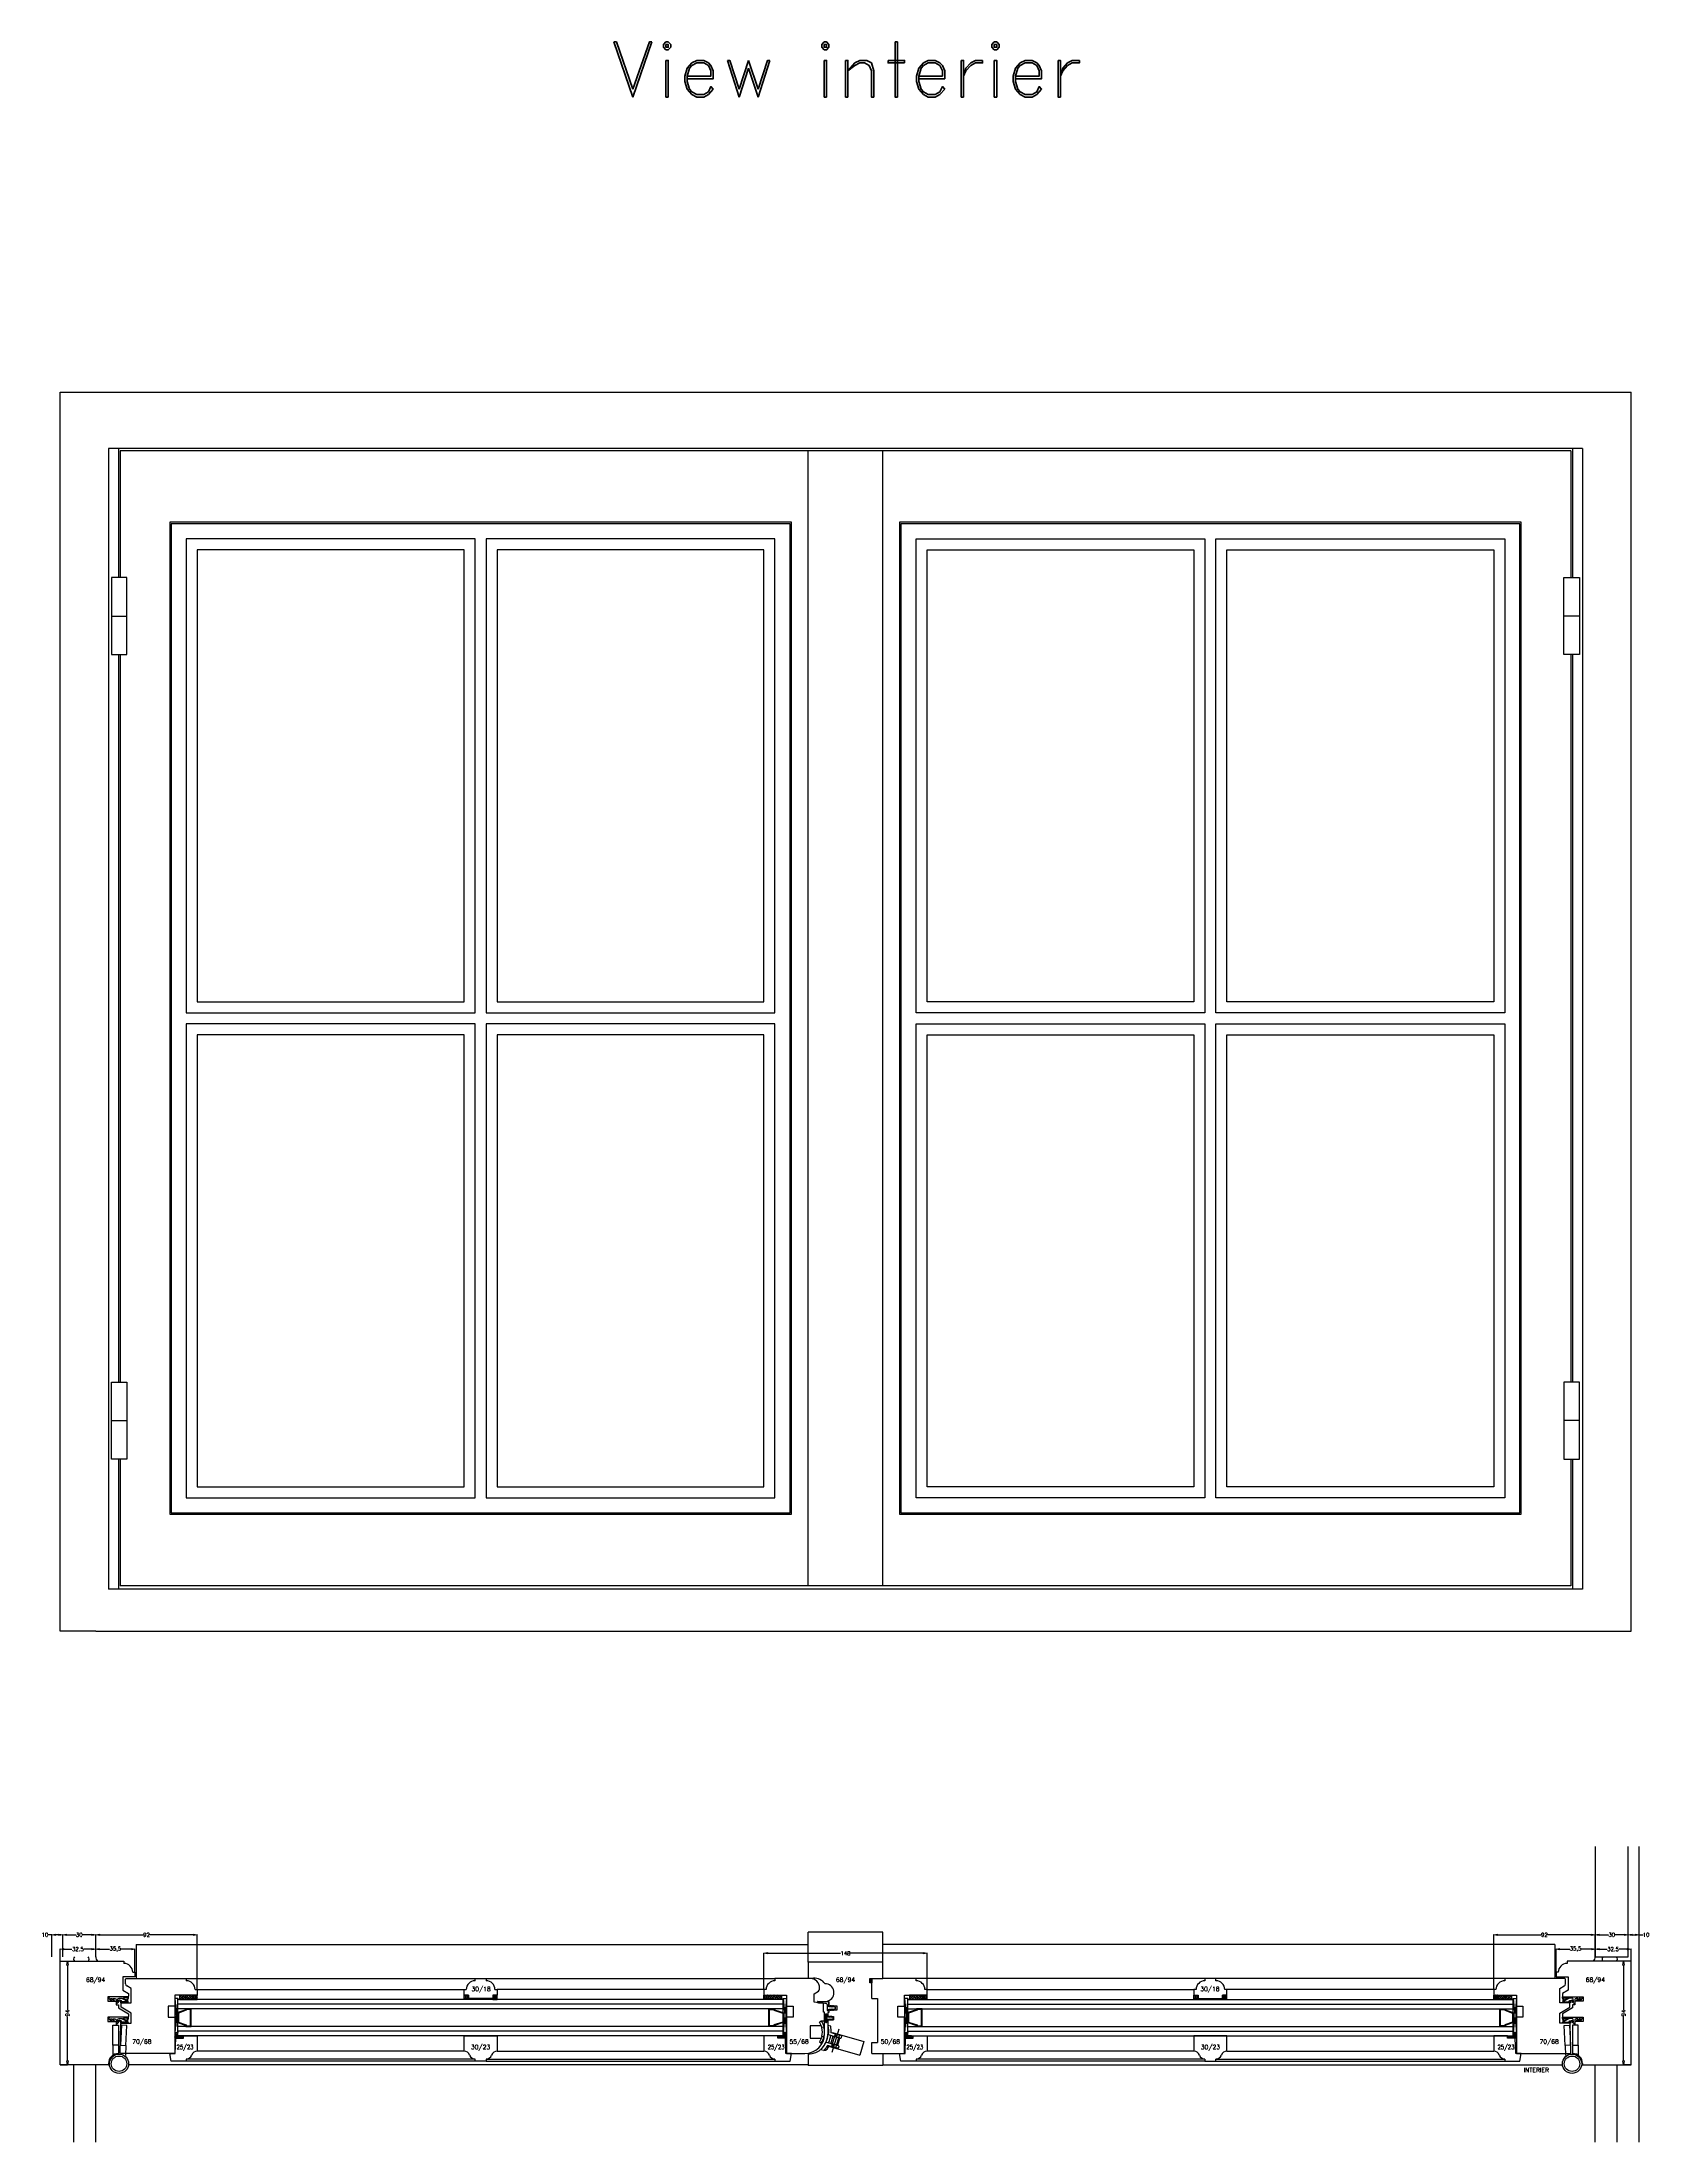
# Model space of a CAD drawing. Header units: millimetres. Extents: x -1007 to 7712, y -6262 to -71.
# Drawn here: x 6028 to 7486, y -6262 to -4357 of the extents above; entities that cross this region are included whole.
import ezdxf
from ezdxf.enums import TextEntityAlignment as Align

# ---------------------------------------------------------------- set-up
doc = ezdxf.new("R2010")
doc.units = ezdxf.units.MM
doc.linetypes.add('CACHE2', pattern=[4.7625, 3.175, -1.5875])
doc.layers.get('0').update_dxf_attribs({"color": 250})
for name, color, linetype in [('dim', 7, 'Continuous'), ('txt', 189, 'Continuous'), ('wall', 5, 'Continuous')]:
    doc.layers.add(name, color=color, linetype=linetype)
doc.styles.add('ROMAND', font='romand.shx')
doc.styles.add('romans', font='romans.shx')
doc.dimstyles.new('Ech 1-1', dxfattribs={"dimtxt": 3.5, "dimasz": 3, "dimexe": 0.25, "dimexo": 0, "dimgap": 0.01, "dimtad": 0, "dimdec": 8, "dimzin": 12, "dimtxsty": 'romans', "dimblk": 'CLOSEDBLANK', "dimcen": 2.5, "dimclrd": 9, "dimclre": 9, "dimclrt": 6, "dimadec": 4, "dimazin": 3, "dimtfac": 1, "dimtdec": 8, "dimtmove": 0, "dimatfit": 3, "dimldrblk": 'CLOSEDBLANK', "dimfxl": 0, "dimarcsym": 0})
doc.dimstyles.new('ECH1-1', dxfattribs={"dimtxt": 3.5, "dimasz": 3.5, "dimexe": 0.18, "dimexo": 0, "dimgap": 0.09, "dimtad": 0, "dimdec": 4, "dimdsep": 46, "dimtxsty": 'romans', "dimblk1": 'CLOSEDBLANK', "dimblk2": 'CLOSEDBLANK', "dimsah": 1, "dimcen": 1, "dimclrd": 3, "dimclre": 3, "dimclrt": 6, "dimadec": 0, "dimazin": 0, "dimtfac": 1, "dimtdec": 4, "dimtofl": 0, "dimtmove": 0, "dimatfit": 3, "dimldrblk": 'CLOSEDBLANK', "dimfxl": 0, "dimtolj": 1, "dimtzin": 0, "dimarcsym": 0})

# ---------------------------------------------------------------- blocks, each defined once
blk = doc.blocks.new('_ClosedBlank')
at = {"color": 0, "linetype": 'ByBlock', "lineweight": -2}
for p, q in [((-1, 0.17), (0, 0)), ((-1, 0.17), (-1, -0.17)), ((0, 0), (-1, -0.17))]:
    blk.add_line(p, q, dxfattribs=at)
blk = doc.blocks.new('*D25')
at = {"layer": 'Defpoints', "color": 0, "transparency": 16777216}
for p in [(6830.9, -6090.6), (6682.9, -6123.5), (6830.9, -6127.5)]:
    blk.add_point(p, dxfattribs=at)
at = {"layer": 'dim', "color": 3, "lineweight": -2, "transparency": 16777216}
for p, q in [((6682.9, -6123.5), (6682.9, -6090.4)), ((6686.4, -6090.6), (6752.5, -6090.6)), ((6827.4, -6090.6), (6761.2, -6090.6)), ((6830.9, -6127.5), (6830.9, -6090.4))]:
    blk.add_line(p, q, dxfattribs=at)
at = {"layer": 'dim', "color": 3, "lineweight": -2, "transparency": 16777216, "xscale": 3.5, "yscale": 3.5, "zscale": 3.5, "rotation": 180}
blk.add_blockref('_ClosedBlank', (6682.9, -6090.6), dxfattribs=at)
at = {"layer": 'dim', "color": 3, "lineweight": -2, "transparency": 16777216, "xscale": 3.5, "yscale": 3.5, "zscale": 3.5}
blk.add_blockref('_ClosedBlank', (6830.9, -6090.6), dxfattribs=at)
at = {"layer": 'dim', "color": 6, "transparency": 16777216, "insert": (6756.9, -6090.6), "char_height": 3.5, "attachment_point": 5, "style": 'romans'}
blk.add_mtext('\\A1;148', dxfattribs=at)
blk = doc.blocks.new('*D1')
at = {"layer": 'Defpoints', "color": 0, "transparency": 16777216}
for p in [(6044.4, -6086.8), (6076.9, -6093.8), (6044.4, -6097.8)]:
    blk.add_point(p, dxfattribs=at)
at = {"layer": 'dim', "color": 3, "lineweight": -2, "transparency": 16777216}
for p, q in [((6044.4, -6097.8), (6044.4, -6086.6)), ((6047.9, -6086.8), (6055.2, -6086.8)), ((6073.4, -6086.8), (6066.1, -6086.8)), ((6076.9, -6093.8), (6076.9, -6086.6))]:
    blk.add_line(p, q, dxfattribs=at)
at = {"layer": 'dim', "color": 3, "lineweight": -2, "transparency": 16777216, "xscale": 3.5, "yscale": 3.5, "zscale": 3.5, "rotation": 180}
blk.add_blockref('_ClosedBlank', (6044.4, -6086.8), dxfattribs=at)
at = {"layer": 'dim', "color": 3, "lineweight": -2, "transparency": 16777216, "xscale": 3.5, "yscale": 3.5, "zscale": 3.5}
blk.add_blockref('_ClosedBlank', (6076.9, -6086.8), dxfattribs=at)
at = {"layer": 'dim', "color": 6, "transparency": 16777216, "insert": (6060.6, -6086.8), "char_height": 3.5, "attachment_point": 5, "style": 'romans'}
blk.add_mtext('\\A1;32.5', dxfattribs=at)
blk = doc.blocks.new('*D26')
at = {"layer": 'Defpoints', "color": 0, "transparency": 16777216}
for p in [(6076.9, -6073.8), (6046.9, -6093.8), (6076.9, -6093.8)]:
    blk.add_point(p, dxfattribs=at)
at = {"layer": 'dim', "color": 3, "lineweight": -2, "transparency": 16777216}
for p, q in [((6046.9, -6093.8), (6046.9, -6073.6)), ((6050.4, -6073.8), (6059, -6073.8)), ((6073.4, -6073.8), (6064.8, -6073.8)), ((6076.9, -6093.8), (6076.9, -6073.6))]:
    blk.add_line(p, q, dxfattribs=at)
at = {"layer": 'dim', "color": 3, "lineweight": -2, "transparency": 16777216, "xscale": 3.5, "yscale": 3.5, "zscale": 3.5, "rotation": 180}
blk.add_blockref('_ClosedBlank', (6046.9, -6073.8), dxfattribs=at)
at = {"layer": 'dim', "color": 3, "lineweight": -2, "transparency": 16777216, "xscale": 3.5, "yscale": 3.5, "zscale": 3.5}
blk.add_blockref('_ClosedBlank', (6076.9, -6073.8), dxfattribs=at)
at = {"layer": 'dim', "color": 6, "transparency": 16777216, "insert": (6061.9, -6073.8), "char_height": 3.5, "attachment_point": 5, "style": 'romans'}
blk.add_mtext('\\A1;30', dxfattribs=at)
blk = doc.blocks.new('*D2')
at = {"layer": 'Defpoints', "color": 0, "transparency": 16777216}
for p in [(6036.9, -6073.8), (6036.9, -6093.8), (6046.9, -6093.8)]:
    blk.add_point(p, dxfattribs=at)
at = {"layer": 'dim', "color": 3, "lineweight": -2, "transparency": 16777216}
for p, q in [((6036.9, -6073.8), (6033.4, -6073.8)), ((6036.9, -6093.8), (6036.9, -6073.6)), ((6043.4, -6073.8), (6040.4, -6073.8)), ((6046.9, -6093.8), (6046.9, -6073.6))]:
    blk.add_line(p, q, dxfattribs=at)
at = {"layer": 'dim', "color": 3, "lineweight": -2, "transparency": 16777216, "xscale": 3.5, "yscale": 3.5, "zscale": 3.5, "rotation": 180}
blk.add_blockref('_ClosedBlank', (6036.9, -6073.8), dxfattribs=at)
at = {"layer": 'dim', "color": 3, "lineweight": -2, "transparency": 16777216, "xscale": 3.5, "yscale": 3.5, "zscale": 3.5}
blk.add_blockref('_ClosedBlank', (6046.9, -6073.8), dxfattribs=at)
at = {"layer": 'dim', "color": 6, "transparency": 16777216, "insert": (6030.7, -6073.8), "char_height": 3.5, "attachment_point": 5, "style": 'romans'}
blk.add_mtext('\\A1;10', dxfattribs=at)
blk = doc.blocks.new('*D27')
at = {"layer": 'Defpoints', "color": 0, "transparency": 16777216}
for p in [(6044.4, -6097.8), (6044.4, -6191.8), (6051.1, -6191.8)]:
    blk.add_point(p, dxfattribs=at)
at = {"layer": 'dim', "color": 3, "lineweight": -2, "transparency": 16777216}
for p, q in [((6044.4, -6097.8), (6051.3, -6097.8)), ((6051.1, -6101.3), (6051.1, -6141.8)), ((6051.1, -6188.3), (6051.1, -6147.8)), ((6044.4, -6191.8), (6051.3, -6191.8))]:
    blk.add_line(p, q, dxfattribs=at)
at = {"layer": 'dim', "color": 3, "lineweight": -2, "transparency": 16777216, "xscale": 3.5, "yscale": 3.5, "zscale": 3.5}
for p, rotation in [((6051.1, -6097.8), 90), ((6051.1, -6191.8), 270)]:
    blk.add_blockref('_ClosedBlank', p, dxfattribs=dict(at, rotation=rotation))
at = {"layer": 'dim', "color": 6, "transparency": 16777216, "insert": (6051.1, -6144.8), "char_height": 3.5, "attachment_point": 5, "rotation": 90, "style": 'romans'}
blk.add_mtext('\\A1;94', dxfattribs=at)
blk = doc.blocks.new('*D3')
at = {"layer": 'Defpoints', "color": 0, "transparency": 16777216}
for p in [(6076.9, -6073.8), (6076.9, -6093.8), (6168.9, -6123.5)]:
    blk.add_point(p, dxfattribs=at)
at = {"layer": 'dim', "color": 3, "lineweight": -2, "transparency": 16777216}
for p, q in [((6076.9, -6093.8), (6076.9, -6073.6)), ((6080.4, -6073.8), (6120, -6073.8)), ((6165.4, -6073.8), (6125.8, -6073.8)), ((6168.9, -6123.5), (6168.9, -6073.6))]:
    blk.add_line(p, q, dxfattribs=at)
at = {"layer": 'dim', "color": 3, "lineweight": -2, "transparency": 16777216, "xscale": 3.5, "yscale": 3.5, "zscale": 3.5, "rotation": 180}
blk.add_blockref('_ClosedBlank', (6076.9, -6073.8), dxfattribs=at)
at = {"layer": 'dim', "color": 3, "lineweight": -2, "transparency": 16777216, "xscale": 3.5, "yscale": 3.5, "zscale": 3.5}
blk.add_blockref('_ClosedBlank', (6168.9, -6073.8), dxfattribs=at)
at = {"layer": 'dim', "color": 6, "transparency": 16777216, "insert": (6122.9, -6073.8), "char_height": 3.5, "attachment_point": 5, "style": 'romans'}
blk.add_mtext('\\A1;92', dxfattribs=at)
blk = doc.blocks.new('*D28')
at = {"layer": 'Defpoints', "color": 0, "transparency": 16777216}
for p in [(6076.9, -6086.8), (6076.9, -6093.8), (6112.4, -6107.8)]:
    blk.add_point(p, dxfattribs=at)
at = {"layer": 'dim', "color": 9, "lineweight": -2, "transparency": 16777216}
for p, q in [((6076.9, -6093.8), (6076.9, -6086.6)), ((6079.9, -6086.8), (6089.3, -6086.8)), ((6109.4, -6086.8), (6100, -6086.8)), ((6112.4, -6107.8), (6112.4, -6086.6))]:
    blk.add_line(p, q, dxfattribs=at)
at = {"layer": 'dim', "color": 9, "lineweight": -2, "transparency": 16777216, "xscale": 3, "yscale": 3, "zscale": 3, "rotation": 180}
blk.add_blockref('_ClosedBlank', (6076.9, -6086.8), dxfattribs=at)
at = {"layer": 'dim', "color": 9, "lineweight": -2, "transparency": 16777216, "xscale": 3, "yscale": 3, "zscale": 3}
blk.add_blockref('_ClosedBlank', (6112.4, -6086.8), dxfattribs=at)
at = {"layer": 'dim', "color": 6, "transparency": 16777216, "insert": (6094.6, -6086.8), "char_height": 3.5, "attachment_point": 5, "style": 'romans'}
blk.add_mtext('35,5', dxfattribs=at)
blk = doc.blocks.new('*D4')
at = {"layer": 'Defpoints', "color": 0, "transparency": 16777216}
for p in [(7436.9, -6093.8), (7469.4, -6086.8), (7469.4, -6097.8)]:
    blk.add_point(p, dxfattribs=at)
at = {"layer": 'dim', "color": 3, "lineweight": -2, "transparency": 16777216}
for p, q in [((7436.9, -6093.8), (7436.9, -6086.6)), ((7440.4, -6086.8), (7447.7, -6086.8)), ((7465.9, -6086.8), (7458.6, -6086.8)), ((7469.4, -6097.8), (7469.4, -6086.6))]:
    blk.add_line(p, q, dxfattribs=at)
at = {"layer": 'dim', "color": 3, "lineweight": -2, "transparency": 16777216, "xscale": 3.5, "yscale": 3.5, "zscale": 3.5, "rotation": 180}
blk.add_blockref('_ClosedBlank', (7436.9, -6086.8), dxfattribs=at)
at = {"layer": 'dim', "color": 3, "lineweight": -2, "transparency": 16777216, "xscale": 3.5, "yscale": 3.5, "zscale": 3.5}
blk.add_blockref('_ClosedBlank', (7469.4, -6086.8), dxfattribs=at)
at = {"layer": 'dim', "color": 6, "transparency": 16777216, "insert": (7453.1, -6086.8), "char_height": 3.5, "attachment_point": 5, "style": 'romans'}
blk.add_mtext('\\A1;32.5', dxfattribs=at)
blk = doc.blocks.new('*D29')
at = {"layer": 'Defpoints', "color": 0, "transparency": 16777216}
for p in [(7436.9, -6073.8), (7436.9, -6093.8), (7466.9, -6093.8)]:
    blk.add_point(p, dxfattribs=at)
at = {"layer": 'dim', "color": 3, "lineweight": -2, "transparency": 16777216}
for p, q in [((7436.9, -6093.8), (7436.9, -6073.6)), ((7440.4, -6073.8), (7449, -6073.8)), ((7463.4, -6073.8), (7454.8, -6073.8)), ((7466.9, -6093.8), (7466.9, -6073.6))]:
    blk.add_line(p, q, dxfattribs=at)
at = {"layer": 'dim', "color": 3, "lineweight": -2, "transparency": 16777216, "xscale": 3.5, "yscale": 3.5, "zscale": 3.5, "rotation": 180}
blk.add_blockref('_ClosedBlank', (7436.9, -6073.8), dxfattribs=at)
at = {"layer": 'dim', "color": 3, "lineweight": -2, "transparency": 16777216, "xscale": 3.5, "yscale": 3.5, "zscale": 3.5}
blk.add_blockref('_ClosedBlank', (7466.9, -6073.8), dxfattribs=at)
at = {"layer": 'dim', "color": 6, "transparency": 16777216, "insert": (7451.9, -6073.8), "char_height": 3.5, "attachment_point": 5, "style": 'romans'}
blk.add_mtext('\\A1;30', dxfattribs=at)
blk = doc.blocks.new('*D5')
at = {"layer": 'Defpoints', "color": 0, "transparency": 16777216}
for p in [(7476.9, -6073.8), (7466.9, -6093.8), (7476.9, -6093.8)]:
    blk.add_point(p, dxfattribs=at)
at = {"layer": 'dim', "color": 3, "lineweight": -2, "transparency": 16777216}
for p, q in [((7466.9, -6093.8), (7466.9, -6073.6)), ((7470.4, -6073.8), (7473.4, -6073.8)), ((7476.9, -6093.8), (7476.9, -6073.6)), ((7476.9, -6073.8), (7480.4, -6073.8))]:
    blk.add_line(p, q, dxfattribs=at)
at = {"layer": 'dim', "color": 3, "lineweight": -2, "transparency": 16777216, "xscale": 3.5, "yscale": 3.5, "zscale": 3.5, "rotation": 180}
blk.add_blockref('_ClosedBlank', (7466.9, -6073.8), dxfattribs=at)
at = {"layer": 'dim', "color": 3, "lineweight": -2, "transparency": 16777216, "xscale": 3.5, "yscale": 3.5, "zscale": 3.5}
blk.add_blockref('_ClosedBlank', (7476.9, -6073.8), dxfattribs=at)
at = {"layer": 'dim', "color": 6, "transparency": 16777216, "insert": (7483.1, -6073.8), "char_height": 3.5, "attachment_point": 5, "style": 'romans'}
blk.add_mtext('\\A1;10', dxfattribs=at)
blk = doc.blocks.new('*D30')
at = {"layer": 'Defpoints', "color": 0, "transparency": 16777216}
for p in [(7469.4, -6097.8), (7462.7, -6191.8), (7469.4, -6191.8)]:
    blk.add_point(p, dxfattribs=at)
at = {"layer": 'dim', "color": 3, "lineweight": -2, "transparency": 16777216}
for p, q in [((7469.4, -6097.8), (7462.5, -6097.8)), ((7462.7, -6101.3), (7462.7, -6141.8)), ((7462.7, -6188.3), (7462.7, -6147.8)), ((7469.4, -6191.8), (7462.5, -6191.8))]:
    blk.add_line(p, q, dxfattribs=at)
at = {"layer": 'dim', "color": 3, "lineweight": -2, "transparency": 16777216, "xscale": 3.5, "yscale": 3.5, "zscale": 3.5}
for p, rotation in [((7462.7, -6097.8), 90), ((7462.7, -6191.8), 270)]:
    blk.add_blockref('_ClosedBlank', p, dxfattribs=dict(at, rotation=rotation))
at = {"layer": 'dim', "color": 6, "transparency": 16777216, "insert": (7462.7, -6144.8), "char_height": 3.5, "attachment_point": 5, "rotation": 90, "style": 'romans'}
blk.add_mtext('\\A1;94', dxfattribs=at)
blk = doc.blocks.new('*D6')
at = {"layer": 'Defpoints', "color": 0, "transparency": 16777216}
for p in [(7436.9, -6073.8), (7436.9, -6093.8), (7344.9, -6123.5)]:
    blk.add_point(p, dxfattribs=at)
at = {"layer": 'dim', "color": 3, "lineweight": -2, "transparency": 16777216}
for p, q in [((7344.9, -6123.5), (7344.9, -6073.6)), ((7348.4, -6073.8), (7388, -6073.8)), ((7433.4, -6073.8), (7393.8, -6073.8)), ((7436.9, -6093.8), (7436.9, -6073.6))]:
    blk.add_line(p, q, dxfattribs=at)
at = {"layer": 'dim', "color": 3, "lineweight": -2, "transparency": 16777216, "xscale": 3.5, "yscale": 3.5, "zscale": 3.5, "rotation": 180}
blk.add_blockref('_ClosedBlank', (7344.9, -6073.8), dxfattribs=at)
at = {"layer": 'dim', "color": 3, "lineweight": -2, "transparency": 16777216, "xscale": 3.5, "yscale": 3.5, "zscale": 3.5}
blk.add_blockref('_ClosedBlank', (7436.9, -6073.8), dxfattribs=at)
at = {"layer": 'dim', "color": 6, "transparency": 16777216, "insert": (7390.9, -6073.8), "char_height": 3.5, "attachment_point": 5, "style": 'romans'}
blk.add_mtext('\\A1;92', dxfattribs=at)
blk = doc.blocks.new('12')
for p, q in [((5143.8, 2006.3), (6568.8, 2006.3)), ((5143.8, 882.3), (5143.8, 2006.3)), ((6568.8, 882.3), (6568.8, 2006.3)), ((6524.8, 1955.3), (5187.8, 1955.3)), ((5187.8, 1955.3), (5187.8, 920.3)), ((5196.8, 1955.3), (5196.8, 1838.3)), ((6514.3, 1953.3), (5198.3, 1953.3)), ((5198.3, 1953.3), (5198.3, 1838.3)), ((5822.3, 923.3), (5822.3, 1953.3)), ((5890.3, 923.3), (5890.3, 1953.3)), ((6514.3, 1953.3), (6514.3, 1838.3)), ((6515.8, 1955.3), (6515.8, 1838.3)), ((6524.8, 1955.3), (6524.8, 920.3)), ((5807.3, 1888.3), (5243.3, 1888.3)), ((5243.3, 1888.3), (5243.3, 988.3)), ((5806, 1887), (5244.5, 1887)), ((5244.5, 1887), (5244.5, 989.5)), ((5806, 989.5), (5806, 1887)), ((5807.3, 988.3), (5807.3, 1888.3)), ((6469.3, 1888.3), (5905.3, 1888.3)), ((5905.3, 1888.3), (5905.3, 988.3)), ((6468, 1887), (5906.5, 1887)), ((5906.5, 1887), (5906.5, 989.5)), ((6468, 989.5), (6468, 1887)), ((6469.3, 988.3), (6469.3, 1888.3)), ((5520.3, 1873.3), (5258.3, 1873.3)), ((5258.3, 1873.3), (5258.3, 1443.3)), ((5520.3, 1443.3), (5520.3, 1873.3)), ((5792.3, 1873.3), (5530.3, 1873.3)), ((5530.3, 1873.3), (5530.3, 1443.3)), ((5792.3, 1443.3), (5792.3, 1873.3)), ((5920.3, 1443.3), (5920.3, 1873.3)), ((5920.3, 1873.3), (6182.3, 1873.3)), ((6182.3, 1873.3), (6182.3, 1443.3)), ((6192.3, 1443.3), (6192.3, 1873.3)), ((6192.3, 1873.3), (6454.3, 1873.3)), ((6454.3, 1873.3), (6454.3, 1443.3)), ((5510.3, 1863.3), (5268.3, 1863.3)), ((5268.3, 1863.3), (5268.3, 1453.3)), ((5510.3, 1453.3), (5510.3, 1863.3)), ((5782.3, 1863.3), (5540.3, 1863.3)), ((5540.3, 1863.3), (5540.3, 1453.3)), ((5782.3, 1453.3), (5782.3, 1863.3)), ((5930.3, 1453.3), (5930.3, 1863.3)), ((5930.3, 1863.3), (6172.3, 1863.3)), ((6172.3, 1863.3), (6172.3, 1453.3)), ((6202.3, 1453.3), (6202.3, 1863.3)), ((6202.3, 1863.3), (6444.3, 1863.3)), ((6444.3, 1863.3), (6444.3, 1453.3)), ((5204.5, 1838.3), (5190.5, 1838.3)), ((5190.5, 1838.3), (5190.5, 1768.3)), ((5204.5, 1768.3), (5204.5, 1838.3)), ((6508, 1838.3), (6522, 1838.3)), ((6508, 1768.3), (6508, 1838.3)), ((6522, 1838.3), (6522, 1768.3)), ((5190.5, 1803.3), (5204.5, 1803.3)), ((6522, 1803.3), (6508, 1803.3)), ((5190.5, 1768.3), (5204.5, 1768.3)), ((5196.8, 1768.3), (5196.8, 1108.3)), ((5198.3, 1768.3), (5198.3, 1108.3)), ((6522, 1768.3), (6508, 1768.3)), ((6514.3, 1768.3), (6514.3, 1108.3)), ((6515.8, 1768.3), (6515.8, 1108.3)), ((5268.3, 1453.3), (5510.3, 1453.3)), ((5540.3, 1453.3), (5782.3, 1453.3)), ((6172.3, 1453.3), (5930.3, 1453.3)), ((6444.3, 1453.3), (6202.3, 1453.3)), ((5258.3, 1443.3), (5520.3, 1443.3)), ((5520.3, 1433.3), (5258.3, 1433.3)), ((5258.3, 1433.3), (5258.3, 1003.3)), ((5520.3, 1003.3), (5520.3, 1433.3)), ((5530.3, 1443.3), (5792.3, 1443.3)), ((5792.3, 1433.3), (5530.3, 1433.3)), ((5530.3, 1433.3), (5530.3, 1003.3)), ((5792.3, 1003.3), (5792.3, 1433.3)), ((6182.3, 1443.3), (5920.3, 1443.3)), ((5920.3, 1003.3), (5920.3, 1433.3)), ((5920.3, 1433.3), (6182.3, 1433.3)), ((6182.3, 1433.3), (6182.3, 1003.3)), ((6454.3, 1443.3), (6192.3, 1443.3)), ((6192.3, 1003.3), (6192.3, 1433.3)), ((6192.3, 1433.3), (6454.3, 1433.3)), ((6454.3, 1433.3), (6454.3, 1003.3)), ((5510.3, 1423.3), (5268.3, 1423.3)), ((5268.3, 1423.3), (5268.3, 1013.3)), ((5510.3, 1013.3), (5510.3, 1423.3)), ((5782.3, 1423.3), (5540.3, 1423.3)), ((5540.3, 1423.3), (5540.3, 1013.3)), ((5782.3, 1013.3), (5782.3, 1423.3)), ((5930.3, 1013.3), (5930.3, 1423.3)), ((5930.3, 1423.3), (6172.3, 1423.3)), ((6172.3, 1423.3), (6172.3, 1013.3)), ((6202.3, 1013.3), (6202.3, 1423.3)), ((6202.3, 1423.3), (6444.3, 1423.3)), ((6444.3, 1423.3), (6444.3, 1013.3)), ((5190.5, 1038.3), (5190.5, 1108.3)), ((5190.5, 1108.3), (5204.5, 1108.3)), ((5204.5, 1108.3), (5204.5, 1038.3)), ((6522, 1108.3), (6508, 1108.3)), ((6508, 1108.3), (6508, 1038.3)), ((6522, 1038.3), (6522, 1108.3)), ((5190.5, 1073.3), (5204.5, 1073.3)), ((6522, 1073.3), (6508, 1073.3)), ((5204.5, 1038.3), (5190.5, 1038.3)), ((5196.8, 1038.3), (5196.8, 920.3)), ((5198.3, 1038.3), (5198.3, 923.3)), ((6508, 1038.3), (6522, 1038.3)), ((6514.3, 1038.3), (6514.3, 923.3)), ((6515.8, 1038.3), (6515.8, 920.3)), ((5268.3, 1013.3), (5510.3, 1013.3)), ((5540.3, 1013.3), (5782.3, 1013.3)), ((6172.3, 1013.3), (5930.3, 1013.3)), ((6444.3, 1013.3), (6202.3, 1013.3)), ((5258.3, 1003.3), (5520.3, 1003.3)), ((5530.3, 1003.3), (5792.3, 1003.3)), ((6182.3, 1003.3), (5920.3, 1003.3)), ((6454.3, 1003.3), (6192.3, 1003.3)), ((5243.3, 988.3), (5807.3, 988.3)), ((5244.5, 989.5), (5806, 989.5)), ((5905.3, 988.3), (6469.3, 988.3)), ((5906.5, 989.5), (6468, 989.5)), ((6524.8, 920.3), (5187.8, 920.3)), ((6514.3, 923.3), (5198.3, 923.3)), ((5176.3, 882.3), (5143.8, 882.3)), ((6536.3, 882.3), (6568.8, 882.3))]:
    blk.add_line(p, q)
blk = doc.blocks.new('13')
for p, q in [((6536.3, 686.8), (6536.3, 586.8)), ((6566.3, 586.8), (6566.3, 686.8)), ((6576.3, 418.8), (6576.3, 686.8)), ((5212.8, 598.1), (5212.8, 567.1)), ((5212.8, 598.1), (5822.3, 598.1)), ((5890.3, 609.1), (5822.3, 609.1)), ((5822.3, 582.1), (5822.3, 609.1)), ((5890.3, 582.1), (5890.3, 609.1)), ((6499.8, 598.1), (5890.3, 598.1)), ((6499.8, 598.1), (6499.8, 567.1)), ((6500.8, 572.8), (6500.8, 594.1)), ((6503.8, 593.8), (6513.2, 593.8)), ((6533.3, 593.8), (6523.9, 593.8)), ((6536.3, 586.8), (6536.3, 594.1)), ((5143.8, 488.8), (5143.8, 582.8)), ((5143.8, 582.8), (5201.8, 582.8)), ((5201.8, 582.8), (5201.8, 580.8)), ((5209.8, 572.8), (5211.8, 572.8)), ((5211.8, 572.8), (5211.8, 568.6)), ((5822.3, 582.1), (5822.3, 567.6)), ((5890.3, 582.1), (5822.3, 582.1)), ((5890.3, 567.1), (5890.3, 582.1)), ((6502.8, 572.8), (6500.8, 572.8)), ((6500.8, 572.8), (6500.8, 568.6)), ((6568.8, 582.8), (6510.8, 582.8)), ((6510.8, 582.8), (6510.8, 580.8)), ((6536.3, 586.8), (6566.3, 586.8)), ((6568.8, 488.8), (6568.8, 582.8)), ((5211.8, 568.6), (5200.8, 568.6)), ((5200.8, 568.6), (5200.8, 556.6)), ((5200.8, 556.6), (5205.8, 553.6)), ((5203.3, 566.6), (5203.8, 567.1)), ((5203.3, 562.2), (5203.3, 566.6)), ((5203.8, 567.1), (5258.3, 567.1)), ((5208.3, 558.1), (5204.3, 560.4)), ((5205.8, 553.6), (5205.8, 551.1)), ((5208.3, 545.1), (5208.3, 558.1)), ((5258.3, 567.1), (5258.3, 565.1)), ((5258.3, 567.1), (5520.3, 567.1)), ((5266.3, 557.1), (5268.3, 557.1)), ((5268.3, 557.1), (5268.3, 552.1)), ((5268.3, 557.1), (5510.3, 557.1)), ((5510.3, 552.1), (5510.3, 557.1)), ((5510.3, 557.1), (5512.3, 557.1)), ((5520.3, 565.1), (5520.3, 567.1)), ((5520.3, 567.1), (5530.3, 567.1)), ((5530.3, 567.1), (5792.3, 567.1)), ((5530.3, 567.1), (5530.3, 565.1)), ((5538.3, 557.1), (5540.3, 557.1)), ((5540.3, 557.1), (5540.3, 552.1)), ((5782.3, 557.1), (5540.3, 557.1)), ((5784.3, 557.1), (5782.3, 557.1)), ((5782.3, 557.1), (5782.3, 552.1)), ((5824.3, 567.1), (5792.3, 567.1)), ((5792.3, 567.1), (5792.3, 565.1)), ((5822.3, 567.6), (5827.3, 567.6)), ((5827.8, 553.3), (5831.8, 555.7)), ((5827.8, 545.6), (5827.8, 553.3)), ((5832.8, 557.5), (5832.8, 558.6)), ((5878.3, 567.1), (5880.3, 567.1)), ((5878.3, 563.1), (5878.3, 567.1)), ((5880.3, 563.1), (5878.3, 563.1)), ((5880.3, 567.1), (5890.3, 567.1)), ((5880.3, 549.1), (5880.3, 567.1)), ((5880.3, 567.1), (5880.3, 563.1)), ((5920.3, 567.1), (5890.3, 567.1)), ((5920.3, 565.1), (5920.3, 567.1)), ((6182.3, 567.1), (5920.3, 567.1)), ((5930.3, 557.1), (5928.3, 557.1)), ((5930.3, 552.1), (5930.3, 557.1)), ((5930.3, 557.1), (6172.3, 557.1)), ((6174.3, 557.1), (6172.3, 557.1)), ((6172.3, 557.1), (6172.3, 552.1)), ((6192.3, 567.1), (6182.3, 567.1)), ((6182.3, 567.1), (6182.3, 565.1)), ((6454.3, 567.1), (6192.3, 567.1)), ((6192.3, 565.1), (6192.3, 567.1)), ((6202.3, 557.1), (6200.3, 557.1)), ((6202.3, 552.1), (6202.3, 557.1)), ((6444.3, 557.1), (6202.3, 557.1)), ((6446.3, 557.1), (6444.3, 557.1)), ((6444.3, 557.1), (6444.3, 552.1)), ((6508.8, 567.1), (6454.3, 567.1)), ((6454.3, 567.1), (6454.3, 565.1)), ((6500.8, 568.6), (6511.8, 568.6)), ((6504.3, 558.1), (6508.3, 560.4)), ((6504.3, 545.1), (6504.3, 558.1)), ((6511.8, 556.6), (6506.8, 553.6)), ((6506.8, 553.6), (6506.8, 551.1)), ((6509.3, 566.6), (6508.8, 567.1)), ((6509.3, 562.2), (6509.3, 566.6)), ((6511.8, 568.6), (6511.8, 556.6)), ((5205.3, 550.6), (5187.3, 550.6)), ((5187.3, 550.6), (5187.3, 546.6)), ((5187.3, 546.6), (5194.8, 546.6)), ((5194.8, 546.6), (5194.8, 543.3)), ((5194.8, 543.3), (5196.8, 543.3)), ((5196.8, 543.3), (5196.8, 540.5)), ((5196.8, 540.5), (5205.8, 535.1)), ((5199.3, 544.6), (5199.8, 545.1)), ((5199.3, 541.1), (5199.3, 544.6)), ((5208.3, 535.6), (5199.3, 541.1)), ((5199.8, 545.1), (5208.3, 545.1)), ((5205.8, 551.1), (5205.3, 550.6)), ((5205.8, 535.1), (5205.8, 532.6)), ((5208.3, 526.6), (5208.3, 535.6)), ((5247.8, 542.1), (5241.8, 542.1)), ((5241.8, 542.1), (5241.8, 532.1)), ((5268.3, 552.1), (5247.8, 552.1)), ((5247.8, 552.1), (5247.8, 542.1)), ((5247.8, 549.1), (5250.8, 518.1)), ((5250.8, 549.1), (5247.8, 518.1)), ((5250.8, 549.1), (5247.8, 549.1)), ((5247.8, 549.1), (5247.8, 518.1)), ((5250.8, 518.1), (5250.8, 549.1)), ((5799.8, 548.1), (5250.8, 548.1)), ((5250.8, 515.1), (5250.8, 548.1)), ((5799.8, 543.9), (5250.8, 543.9)), ((5799.8, 539.6), (5250.8, 539.6)), ((5257.8, 538.6), (5250.8, 536.2)), ((5250.8, 536.2), (5250.8, 527.1)), ((5258.3, 538.3), (5251.3, 535.8)), ((5251.3, 535.8), (5251.3, 527.4)), ((5252.3, 552.1), (5252.3, 548.1)), ((5264.3, 552.1), (5252.3, 552.1)), ((5252.3, 548.1), (5264.3, 548.1)), ((5262.8, 539.6), (5257.8, 539.6)), ((5257.8, 539.6), (5257.8, 538.6)), ((5262.3, 539.1), (5258.3, 539.1)), ((5258.3, 539.1), (5258.3, 538.3)), ((5262.3, 524.1), (5262.3, 539.1)), ((5262.8, 523.6), (5262.8, 539.6)), ((5264.3, 552.1), (5264.3, 548.1)), ((5268.3, 552.1), (5264.3, 552.1)), ((5264.3, 548.1), (5264.3, 552.1)), ((5264.3, 548.1), (5268.3, 548.1)), ((5268.3, 548.1), (5268.3, 552.1)), ((5514.3, 552.1), (5510.3, 552.1)), ((5510.3, 548.1), (5510.3, 552.1)), ((5510.3, 552.1), (5514.3, 552.1)), ((5514.3, 548.1), (5510.3, 548.1)), ((5514.3, 549.1), (5514.3, 552.1)), ((5514.3, 552.1), (5514.3, 548.1)), ((5536.3, 549.1), (5514.3, 549.1)), ((5514.3, 549.1), (5514.3, 548.5)), ((5536.3, 549.1), (5514.3, 549.1)), ((5514.3, 548.5), (5536.3, 548.5)), ((5536.3, 552.1), (5536.3, 549.1)), ((5540.3, 552.1), (5536.3, 552.1)), ((5536.3, 552.1), (5536.3, 548.1)), ((5540.3, 552.1), (5536.3, 552.1)), ((5536.3, 548.5), (5536.3, 549.1)), ((5536.3, 548.1), (5540.3, 548.1)), ((5540.3, 548.1), (5540.3, 552.1)), ((5782.3, 552.1), (5802.8, 552.1)), ((5782.3, 548.1), (5782.3, 552.1)), ((5782.3, 552.1), (5786.3, 552.1)), ((5786.3, 548.1), (5782.3, 548.1)), ((5786.3, 548.1), (5786.3, 552.1)), ((5786.3, 552.1), (5798.3, 552.1)), ((5786.3, 552.1), (5786.3, 548.1)), ((5798.3, 548.1), (5786.3, 548.1)), ((5786.8, 523.6), (5786.8, 539.6)), ((5786.8, 539.6), (5791.8, 539.6)), ((5787.3, 524.1), (5787.3, 539.1)), ((5787.3, 539.1), (5791.3, 539.1)), ((5791.3, 539.1), (5791.3, 538.3)), ((5791.3, 538.3), (5799.3, 535.8)), ((5791.8, 539.6), (5791.8, 538.6)), ((5791.8, 538.6), (5799.8, 536.2)), ((5798.3, 552.1), (5798.3, 548.1)), ((5799.3, 535.8), (5799.3, 527.4)), ((5799.8, 549.1), (5802.8, 518.1)), ((5802.8, 549.1), (5799.8, 518.1)), ((5799.8, 518.1), (5799.8, 549.1)), ((5799.8, 549.1), (5802.8, 549.1)), ((5799.8, 515.1), (5799.8, 548.1)), ((5799.8, 536.2), (5799.8, 527.1)), ((5802.8, 552.1), (5802.8, 542.1)), ((5802.8, 549.1), (5802.8, 518.1)), ((5802.8, 542.1), (5808.8, 542.1)), ((5808.8, 542.1), (5808.8, 532.1)), ((5836.3, 544.6), (5827.8, 545.6)), ((5830.8, 545.9), (5830.8, 545.7)), ((5831.1, 545.3), (5831.8, 545.1)), ((5831.8, 545.1), (5833.3, 545)), ((5836.3, 536.6), (5836.3, 544.6)), ((5837.3, 536.6), (5836.3, 536.6)), ((5837.3, 517.1), (5837.3, 536.6)), ((5839.6, 543.5), (5839.6, 538.5)), ((5840, 538.1), (5841.3, 538.1)), ((5840.3, 546.8), (5840.3, 546.4)), ((5840.3, 546.4), (5841.3, 546.4)), ((5840.3, 536.4), (5840.3, 532.6)), ((5841.3, 536.4), (5840.3, 536.4)), ((5841.3, 546.4), (5841.3, 542.4)), ((5841.3, 541.6), (5841.3, 546.3)), ((5841.3, 542.4), (5848.3, 542.4)), ((5843.6, 541.6), (5841.3, 541.6)), ((5841.3, 538.1), (5841.3, 539.2)), ((5841.3, 539.2), (5843.6, 539.2)), ((5841.3, 538.4), (5841.3, 536.4)), ((5848.3, 538.4), (5841.3, 538.4)), ((5843, 542.4), (5842.4, 542.4)), ((5842.4, 542.4), (5843.6, 541.6)), ((5843.6, 539.2), (5842.4, 538.4)), ((5842.4, 538.4), (5843, 538.4)), ((5844.3, 541.6), (5843, 542.4)), ((5843, 538.4), (5844.3, 539.2)), ((5844.3, 542.4), (5843.9, 542.4)), ((5843.9, 542.4), (5845, 541.6)), ((5845, 539.2), (5843.9, 538.4)), ((5843.9, 538.4), (5844.3, 538.4)), ((5845.7, 541.6), (5844.3, 542.4)), ((5845, 541.6), (5844.3, 541.6)), ((5844.3, 539.2), (5845, 539.2)), ((5844.3, 538.4), (5845.7, 539.2)), ((5845.5, 542.4), (5845.2, 542.4)), ((5845.2, 542.4), (5846.2, 541.6)), ((5846.2, 539.2), (5845.2, 538.4)), ((5845.2, 538.4), (5845.5, 538.4)), ((5846.6, 541.8), (5845.5, 542.4)), ((5845.5, 538.4), (5846.6, 539.1)), ((5846.2, 541.6), (5845.7, 541.6)), ((5845.7, 539.2), (5846.2, 539.2)), ((5847.3, 540.4), (5847.2, 540.9)), ((5847.2, 539.9), (5847.3, 540.4)), ((5848.3, 542.4), (5848.3, 538.4)), ((5880.3, 549.1), (5885.3, 549.1)), ((5885.3, 549.1), (5885.3, 509.1)), ((5903.8, 532.1), (5903.8, 542.1)), ((5903.8, 542.1), (5909.8, 542.1)), ((5909.8, 542.1), (5909.8, 552.1)), ((5909.8, 552.1), (5930.3, 552.1)), ((5912.8, 549.1), (5909.8, 518.1)), ((5909.8, 549.1), (5912.8, 518.1)), ((5912.8, 549.1), (5909.8, 549.1)), ((5909.8, 549.1), (5909.8, 518.1)), ((5912.8, 518.1), (5912.8, 549.1)), ((5912.8, 548.1), (6461.8, 548.1)), ((5912.8, 515.1), (5912.8, 548.1)), ((5912.8, 543.9), (6461.8, 543.9)), ((5912.8, 539.6), (6461.8, 539.6)), ((5920.8, 538.6), (5912.8, 536.2)), ((5912.8, 536.2), (5912.8, 527.1)), ((5921.3, 538.3), (5913.3, 535.8)), ((5913.3, 535.8), (5913.3, 527.4)), ((5914.3, 552.1), (5914.3, 548.1)), ((5926.3, 552.1), (5914.3, 552.1)), ((5914.3, 548.1), (5926.3, 548.1)), ((5925.8, 539.6), (5920.8, 539.6)), ((5920.8, 539.6), (5920.8, 538.6)), ((5925.3, 539.1), (5921.3, 539.1)), ((5921.3, 539.1), (5921.3, 538.3)), ((5925.3, 524.1), (5925.3, 539.1)), ((5925.8, 523.6), (5925.8, 539.6)), ((5926.3, 548.1), (5926.3, 552.1)), ((5926.3, 552.1), (5926.3, 548.1)), ((5930.3, 552.1), (5926.3, 552.1)), ((5926.3, 548.1), (5930.3, 548.1)), ((5930.3, 548.1), (5930.3, 552.1)), ((6172.3, 552.1), (6176.3, 552.1)), ((6172.3, 548.1), (6172.3, 552.1)), ((6172.3, 552.1), (6176.3, 552.1)), ((6176.3, 548.1), (6172.3, 548.1)), ((6176.3, 552.1), (6176.3, 549.1)), ((6176.3, 552.1), (6176.3, 548.1)), ((6176.3, 549.1), (6198.3, 549.1)), ((6176.3, 548.5), (6176.3, 549.1)), ((6176.3, 549.1), (6198.3, 549.1)), ((6198.3, 548.5), (6176.3, 548.5)), ((6198.3, 549.1), (6198.3, 552.1)), ((6198.3, 552.1), (6202.3, 552.1)), ((6198.3, 552.1), (6198.3, 548.1)), ((6202.3, 552.1), (6198.3, 552.1)), ((6198.3, 549.1), (6198.3, 548.5)), ((6198.3, 548.1), (6202.3, 548.1)), ((6202.3, 548.1), (6202.3, 552.1)), ((6444.3, 552.1), (6464.8, 552.1)), ((6444.3, 548.1), (6444.3, 552.1)), ((6444.3, 552.1), (6448.3, 552.1)), ((6448.3, 548.1), (6444.3, 548.1)), ((6448.3, 552.1), (6448.3, 548.1)), ((6448.3, 548.1), (6448.3, 552.1)), ((6448.3, 552.1), (6460.3, 552.1)), ((6460.3, 548.1), (6448.3, 548.1)), ((6449.8, 523.6), (6449.8, 539.6)), ((6449.8, 539.6), (6454.8, 539.6)), ((6450.3, 524.1), (6450.3, 539.1)), ((6450.3, 539.1), (6454.3, 539.1)), ((6454.3, 539.1), (6454.3, 538.3)), ((6454.3, 538.3), (6461.3, 535.8)), ((6454.8, 539.6), (6454.8, 538.6)), ((6454.8, 538.6), (6461.8, 536.2)), ((6460.3, 552.1), (6460.3, 548.1)), ((6461.3, 535.8), (6461.3, 527.4)), ((6464.8, 549.1), (6461.8, 518.1)), ((6461.8, 549.1), (6464.8, 518.1)), ((6461.8, 518.1), (6461.8, 549.1)), ((6461.8, 549.1), (6464.8, 549.1)), ((6461.8, 515.1), (6461.8, 548.1)), ((6461.8, 536.2), (6461.8, 527.1)), ((6464.8, 552.1), (6464.8, 542.1)), ((6464.8, 549.1), (6464.8, 518.1)), ((6464.8, 542.1), (6470.8, 542.1)), ((6470.8, 542.1), (6470.8, 532.1)), ((6512.8, 545.1), (6504.3, 545.1)), ((6504.3, 535.6), (6513.3, 541.1)), ((6504.3, 526.6), (6504.3, 535.6)), ((6506.8, 551.1), (6507.3, 550.6)), ((6515.8, 540.5), (6506.8, 535.1)), ((6506.8, 535.1), (6506.8, 532.6)), ((6507.3, 550.6), (6525.3, 550.6)), ((6513.3, 544.6), (6512.8, 545.1)), ((6513.3, 541.1), (6513.3, 544.6)), ((6517.8, 543.3), (6515.8, 543.3)), ((6515.8, 543.3), (6515.8, 540.5)), ((6525.3, 546.6), (6517.8, 546.6)), ((6517.8, 546.6), (6517.8, 543.3)), ((6525.3, 550.6), (6525.3, 546.6)), ((5205.3, 532.1), (5187.3, 532.1)), ((5187.3, 532.1), (5187.3, 528.1)), ((5187.3, 528.1), (5194.8, 528.1)), ((5191.8, 506.8), (5191.8, 524.8)), ((5191.8, 524.8), (5196.8, 524.8)), ((5194.8, 528.1), (5194.8, 524.8)), ((5194.8, 524.8), (5196.8, 524.8)), ((5196.8, 524.8), (5196.8, 499.1)), ((5196.8, 524.8), (5196.8, 506.8)), ((5198.3, 499.6), (5199, 526.1)), ((5199.5, 524.8), (5198.6, 506.8)), ((5199, 526.1), (5199.5, 526.6)), ((5199.5, 526.6), (5208.3, 526.6)), ((5204.5, 524.5), (5199.5, 524.8)), ((5203.6, 506.5), (5204.5, 524.5)), ((5205.8, 532.6), (5205.3, 532.1)), ((5241.8, 532.1), (5247.8, 532.1)), ((5247.8, 532.1), (5247.8, 499.1)), ((5247.8, 518.1), (5250.8, 518.1)), ((5247.8, 517.1), (5247.8, 515.1)), ((5247.8, 515.1), (5250.8, 515.1)), ((5254.3, 515.1), (5248.3, 515.1)), ((5250.8, 527.1), (5257.8, 524.6)), ((5799.8, 523.6), (5250.8, 523.6)), ((5799.8, 519.4), (5250.8, 519.4)), ((5250.8, 515.1), (5250.8, 517.1)), ((5799.8, 515.1), (5250.8, 515.1)), ((5251.3, 527.4), (5258.3, 525)), ((5255.8, 513.1), (5255.8, 515.1)), ((5255.8, 515.1), (5268.3, 515.1)), ((5257.8, 524.6), (5257.8, 523.6)), ((5257.8, 523.6), (5262.8, 523.6)), ((5258.3, 525), (5258.3, 524.1)), ((5258.3, 524.1), (5262.3, 524.1)), ((5268.3, 515.1), (5268.3, 501.1)), ((5510.3, 501.1), (5510.3, 515.1)), ((5510.3, 515.1), (5540.3, 515.1)), ((5540.3, 515.1), (5540.3, 501.1)), ((5794.8, 515.1), (5782.3, 515.1)), ((5782.3, 515.1), (5782.3, 501.1)), ((5791.8, 523.6), (5786.8, 523.6)), ((5791.3, 524.1), (5787.3, 524.1)), ((5799.3, 527.4), (5791.3, 525)), ((5791.3, 525), (5791.3, 524.1)), ((5799.8, 527.1), (5791.8, 524.6)), ((5791.8, 524.6), (5791.8, 523.6)), ((5794.8, 513.1), (5794.8, 515.1)), ((5796.3, 515.1), (5802.3, 515.1)), ((5802.8, 518.1), (5799.8, 518.1)), ((5799.8, 515.1), (5799.8, 517.1)), ((5802.8, 515.1), (5799.8, 515.1)), ((5808.8, 532.1), (5802.8, 532.1)), ((5802.8, 532.1), (5802.8, 499.1)), ((5802.8, 517.1), (5802.8, 515.1)), ((5834.3, 528.6), (5837.3, 528.6)), ((5840.5, 532.6), (5840.3, 532.6)), ((5840.3, 532.6), (5845.3, 532.6)), ((5840.3, 529.6), (5840.5, 529.6)), ((5840.3, 529.6), (5840.3, 516.6)), ((5840.3, 529.6), (5845.3, 529.6)), ((5840.5, 532), (5840.5, 532.6)), ((5841.8, 532), (5840.5, 532)), ((5840.5, 529.6), (5840.5, 530.2)), ((5840.5, 530.2), (5841.8, 530.2)), ((5841.5, 532.6), (5841, 532.6)), ((5841, 532.6), (5841.8, 532)), ((5841.8, 530.2), (5841, 529.6)), ((5841, 529.6), (5841.5, 529.6)), ((5842.5, 532), (5841.5, 532.6)), ((5841.5, 529.6), (5842.5, 530.2)), ((5843, 530.2), (5842.2, 529.6)), ((5842.2, 529.6), (5842.6, 529.6)), ((5842.6, 532.6), (5842.4, 532.6)), ((5842.4, 532.6), (5843, 532)), ((5843, 532), (5842.5, 532)), ((5842.5, 530.2), (5843, 530.2)), ((5843.7, 532), (5842.6, 532.6)), ((5842.6, 529.6), (5843.7, 530.2)), ((5843.7, 532.6), (5843.3, 532.6)), ((5843.3, 532.6), (5844.1, 532)), ((5844.1, 530.2), (5843.3, 529.6)), ((5843.3, 529.6), (5843.7, 529.6)), ((5846.8, 517), (5843.5, 505.5)), ((5844.5, 532.1), (5843.7, 532.6)), ((5844.1, 532), (5843.7, 532)), ((5843.7, 530.2), (5844.1, 530.2)), ((5843.7, 529.6), (5844.5, 530.1)), ((5850.1, 521.2), (5844, 500.1)), ((5844.5, 518.2), (5872.9, 510)), ((5845, 531.1), (5845, 531.5)), ((5845, 530.8), (5845, 531.1)), ((5845.3, 532.6), (5845.3, 529.6)), ((5850.7, 515.9), (5847.3, 504.4)), ((5909.8, 532.1), (5903.8, 532.1)), ((5909.8, 499.1), (5909.8, 532.1)), ((5909.8, 518.1), (5912.8, 518.1)), ((5909.8, 517.1), (5909.8, 515.1)), ((5909.8, 515.1), (5912.8, 515.1)), ((5916.3, 515.1), (5910.3, 515.1)), ((5912.8, 527.1), (5920.8, 524.6)), ((5912.8, 523.6), (6461.8, 523.6)), ((5912.8, 519.4), (6461.8, 519.4)), ((5912.8, 515.1), (5912.8, 517.1)), ((5912.8, 515.1), (6461.8, 515.1)), ((5913.3, 527.4), (5921.3, 525)), ((5917.8, 513.1), (5917.8, 515.1)), ((5917.8, 515.1), (5930.3, 515.1)), ((5920.8, 524.6), (5920.8, 523.6)), ((5920.8, 523.6), (5925.8, 523.6)), ((5921.3, 525), (5921.3, 524.1)), ((5921.3, 524.1), (5925.3, 524.1)), ((5930.3, 515.1), (5930.3, 501.1)), ((6202.3, 515.1), (6172.3, 515.1)), ((6172.3, 515.1), (6172.3, 501.1)), ((6202.3, 501.1), (6202.3, 515.1)), ((6456.8, 515.1), (6444.3, 515.1)), ((6444.3, 515.1), (6444.3, 501.1)), ((6454.8, 523.6), (6449.8, 523.6)), ((6454.3, 524.1), (6450.3, 524.1)), ((6461.3, 527.4), (6454.3, 525)), ((6454.3, 525), (6454.3, 524.1)), ((6461.8, 527.1), (6454.8, 524.6)), ((6454.8, 524.6), (6454.8, 523.6)), ((6456.8, 513.1), (6456.8, 515.1)), ((6458.3, 515.1), (6464.3, 515.1)), ((6464.8, 518.1), (6461.8, 518.1)), ((6461.8, 515.1), (6461.8, 517.1)), ((6464.8, 515.1), (6461.8, 515.1)), ((6470.8, 532.1), (6464.8, 532.1)), ((6464.8, 532.1), (6464.8, 499.1)), ((6464.8, 517.1), (6464.8, 515.1)), ((6513.1, 526.6), (6504.3, 526.6)), ((6506.8, 532.6), (6507.3, 532.1)), ((6507.3, 532.1), (6525.3, 532.1)), ((6508.1, 524.5), (6513.1, 524.8)), ((6509, 506.5), (6508.1, 524.5)), ((6513.6, 526.1), (6513.1, 526.6)), ((6513.1, 524.8), (6514, 506.8)), ((6514.3, 499.6), (6513.6, 526.1)), ((6517.8, 524.8), (6515.8, 524.8)), ((6515.8, 524.8), (6515.8, 499.1)), ((6520.8, 524.8), (6515.8, 524.8)), ((6515.8, 524.8), (6515.8, 506.8)), ((6525.3, 528.1), (6517.8, 528.1)), ((6517.8, 528.1), (6517.8, 524.8)), ((6520.8, 506.8), (6520.8, 524.8)), ((6525.3, 532.1), (6525.3, 528.1)), ((5191.8, 506.8), (5191.8, 497.6)), ((5196.8, 506.8), (5191.8, 506.8)), ((5198.8, 499.1), (5198.3, 499.6)), ((5198.6, 506.8), (5203.6, 506.5)), ((5247.8, 499.1), (5198.8, 499.1)), ((5203.6, 506.5), (5203.2, 497.3)), ((5244.5, 492.1), (5243.3, 499.1)), ((5243.3, 499.1), (5248.3, 499.1)), ((5248.3, 513.1), (5254.3, 513.1)), ((5248.3, 499.1), (5248.8, 513.1)), ((5248.8, 513.1), (5255.8, 513.1)), ((5510.3, 501.1), (5268.3, 501.1)), ((5540.3, 501.1), (5782.3, 501.1)), ((5801.8, 513.1), (5794.8, 513.1)), ((5802.3, 513.1), (5796.3, 513.1)), ((5802.3, 499.1), (5801.8, 513.1)), ((5807.3, 499.1), (5802.3, 499.1)), ((5802.8, 499.1), (5819.3, 499.1)), ((5806, 492.1), (5807.3, 499.1)), ((5822.3, 498.6), (5822.3, 488.1)), ((5834.3, 508.6), (5835.1, 508.6)), ((5840.9, 505.7), (5869.3, 497.5)), ((5872.9, 510), (5869.3, 497.5)), ((5880.3, 509.1), (5885.3, 509.1)), ((5880.3, 499.1), (5880.3, 509.1)), ((5880.3, 499.1), (5890.3, 499.1)), ((5890.3, 499.1), (5890.3, 488.1)), ((5890.3, 499.1), (5909.8, 499.1)), ((5906.5, 492.1), (5905.3, 499.1)), ((5905.3, 499.1), (5910.3, 499.1)), ((5910.3, 513.1), (5916.3, 513.1)), ((5910.3, 499.1), (5910.8, 513.1)), ((5910.8, 513.1), (5917.8, 513.1)), ((6172.3, 501.1), (5930.3, 501.1)), ((6202.3, 501.1), (6444.3, 501.1)), ((6463.8, 513.1), (6456.8, 513.1)), ((6464.3, 513.1), (6458.3, 513.1)), ((6464.3, 499.1), (6463.8, 513.1)), ((6469.3, 499.1), (6464.3, 499.1)), ((6464.8, 499.1), (6513.8, 499.1)), ((6468, 492.1), (6469.3, 499.1)), ((6514, 506.8), (6509, 506.5)), ((6509, 506.5), (6509.4, 497.3)), ((6513.8, 499.1), (6514.3, 499.6)), ((6515.8, 506.8), (6520.8, 506.8)), ((6520.8, 506.8), (6520.8, 497.6)), ((5187.8, 488.8), (5143.8, 488.8)), ((5156.3, 418.8), (5156.3, 488.8)), ((5176.3, 418.8), (5176.3, 488.8)), ((5187.8, 490.1), (5187.8, 488.8)), ((5187.8, 488.8), (5188.6, 488.8)), ((5822.3, 488.8), (5206, 488.8)), ((5258.3, 492.1), (5244.5, 492.1)), ((5258.3, 494.1), (5258.3, 492.1)), ((5520.3, 492.1), (5258.3, 492.1)), ((5520.3, 494.1), (5258.5, 494.1)), ((5520.3, 492.1), (5520.3, 494.1)), ((5530.3, 492.1), (5520.3, 492.1)), ((5530.3, 494.1), (5530.3, 492.1)), ((5530.3, 494.1), (5792.1, 494.1)), ((5530.3, 492.1), (5792.3, 492.1)), ((5792.3, 494.1), (5792.3, 492.1)), ((5792.3, 492.1), (5806, 492.1)), ((5890.3, 488.1), (5822.3, 488.1)), ((5890.3, 488.8), (6506.6, 488.8)), ((5920.3, 492.1), (5906.5, 492.1)), ((5920.3, 494.1), (5920.3, 492.1)), ((6182.3, 492.1), (5920.3, 492.1)), ((6182.3, 494.1), (5920.5, 494.1)), ((6182.3, 494.1), (6182.3, 492.1)), ((6182.3, 492.1), (6192.3, 492.1)), ((6192.3, 492.1), (6192.3, 494.1)), ((6192.3, 494.1), (6454.1, 494.1)), ((6192.3, 492.1), (6454.3, 492.1)), ((6454.3, 494.1), (6454.3, 492.1)), ((6454.3, 492.1), (6468, 492.1)), ((6524.8, 488.8), (6524, 488.8)), ((6524.8, 490.1), (6524.8, 488.8)), ((6524.8, 488.8), (6568.8, 488.8)), ((6536.3, 418.8), (6536.3, 488.8)), ((6556.3, 418.8), (6556.3, 488.8))]:
    blk.add_line(p, q)
at = {"linetype": 'Continuous'}
for p, q in [((5878.3, 566.5), (5878.9, 567.1)), ((5878.3, 564.7), (5880.3, 566.7)), ((5878.3, 565.6), (5878.4, 565.7)), ((5878.3, 563.8), (5879.3, 564.8)), ((5878.5, 563.1), (5880.3, 564.9)), ((5878.8, 566.1), (5879.8, 567.1)), ((5879.4, 563.1), (5880.2, 563.9)), ((5879.7, 565.2), (5880.3, 565.8)), ((5252.3, 552.1), (5256.3, 548.1)), ((5252.3, 549.5), (5253.6, 548.1)), ((5252.3, 548.1), (5252.3, 548.1)), ((5252.4, 550.7), (5253.1, 550)), ((5253.4, 549.7), (5254.1, 549)), ((5253.7, 552.1), (5254.4, 551.4)), ((5254.4, 548.7), (5255, 548.1)), ((5254.7, 551.1), (5255.4, 550.4)), ((5255, 552.1), (5259, 548.1)), ((5255.8, 550), (5256.4, 549.4)), ((5256.4, 552.1), (5256.8, 551.7)), ((5256.8, 549), (5257.4, 548.4)), ((5257.1, 551.4), (5257.8, 550.7)), ((5257.7, 552.1), (5261.7, 548.1)), ((5258.1, 550.4), (5258.8, 549.7)), ((5259.1, 552.1), (5259.1, 552.1)), ((5259.1, 549.4), (5259.8, 548.7)), ((5259.5, 551.7), (5260.1, 551.1)), ((5260.1, 548.4), (5260.4, 548.1)), ((5260.4, 552.1), (5264.3, 548.2)), ((5260.5, 550.7), (5261.1, 550)), ((5261.5, 549.7), (5262.2, 549)), ((5261.8, 552.1), (5262.5, 551.4)), ((5262.5, 548.7), (5263.1, 548.1)), ((5262.8, 551.1), (5263.5, 550.4)), ((5263.1, 552.1), (5264.3, 550.9)), ((5263.8, 550), (5264.3, 549.6)), ((5264.3, 551.2), (5264.8, 551.7)), ((5264.3, 551.1), (5264.8, 550.6)), ((5264.3, 549.7), (5264.8, 550.2)), ((5264.3, 549.6), (5264.8, 549.1)), ((5264.3, 548.2), (5264.8, 548.7)), ((5264.7, 552.1), (5264.8, 552.1)), ((5265, 551.9), (5265.2, 552.1)), ((5265, 551.9), (5265.5, 551.3)), ((5265, 550.4), (5265.5, 550.9)), ((5265, 550.4), (5265.5, 549.8)), ((5265, 548.9), (5265.5, 549.4)), ((5265, 548.9), (5265.5, 548.4)), ((5265.7, 551.1), (5266.3, 551.7)), ((5265.7, 551.1), (5266.3, 550.6)), ((5265.7, 549.6), (5266.3, 550.2)), ((5265.7, 549.6), (5266.3, 549.1)), ((5265.7, 548.2), (5266.3, 548.7)), ((5265.7, 548.2), (5265.8, 548.1)), ((5266.2, 552.1), (5266.3, 552.1)), ((5266.5, 551.9), (5266.7, 552.1)), ((5266.5, 551.9), (5267, 551.3)), ((5266.5, 550.4), (5267, 550.9)), ((5266.5, 550.4), (5267, 549.8)), ((5266.5, 548.9), (5267, 549.4)), ((5266.5, 548.9), (5267, 548.4)), ((5267.2, 551.1), (5267.7, 551.7)), ((5267.2, 551.1), (5267.7, 550.6)), ((5267.2, 549.6), (5267.7, 550.2)), ((5267.2, 549.6), (5267.7, 549.1)), ((5267.2, 548.2), (5267.7, 548.7)), ((5267.2, 548.2), (5267.2, 548.1)), ((5267.7, 552.1), (5267.7, 552.1)), ((5267.9, 551.9), (5268.2, 552.1)), ((5267.9, 551.9), (5268.3, 551.5)), ((5267.9, 550.4), (5268.3, 550.7)), ((5267.9, 550.4), (5268.3, 550)), ((5267.9, 548.9), (5268.3, 549.2)), ((5267.9, 548.9), (5268.3, 548.6)), ((5510.3, 552.1), (5510.3, 552.1)), ((5510.3, 551.6), (5510.3, 551.7)), ((5510.3, 550.6), (5510.3, 550.6)), ((5510.3, 550.2), (5510.3, 550.2)), ((5510.3, 549.1), (5510.3, 549.1)), ((5510.3, 548.7), (5510.3, 548.7)), ((5510.5, 551.9), (5510.8, 552.1)), ((5510.5, 551.9), (5511, 551.3)), ((5510.5, 550.4), (5511, 550.9)), ((5510.5, 550.4), (5511, 549.8)), ((5510.5, 548.9), (5511, 549.4)), ((5510.5, 548.9), (5511, 548.4)), ((5511.2, 551.1), (5511.8, 551.7)), ((5511.2, 551.1), (5511.8, 550.6)), ((5511.2, 549.6), (5511.8, 550.2)), ((5511.2, 549.6), (5511.8, 549.1)), ((5511.2, 548.2), (5511.8, 548.7)), ((5511.2, 548.2), (5511.3, 548.1)), ((5511.7, 552.1), (5511.8, 552.1)), ((5512, 551.9), (5512.2, 552.1)), ((5512, 551.9), (5512.5, 551.3)), ((5512, 550.4), (5512.5, 550.9)), ((5512, 550.4), (5512.5, 549.8)), ((5512, 548.9), (5512.5, 549.4)), ((5512, 548.9), (5512.5, 548.4)), ((5512.7, 551.1), (5513.3, 551.7)), ((5512.7, 551.1), (5513.3, 550.6)), ((5512.7, 549.6), (5513.3, 550.2)), ((5512.7, 549.6), (5513.3, 549.1)), ((5512.7, 548.2), (5513.3, 548.7)), ((5512.7, 548.2), (5512.8, 548.1)), ((5513.2, 552.1), (5513.3, 552.1)), ((5513.5, 551.9), (5513.7, 552.1)), ((5513.5, 551.9), (5514, 551.3)), ((5513.5, 550.4), (5514, 550.9)), ((5513.5, 550.4), (5514, 549.8)), ((5513.5, 548.9), (5514, 549.4)), ((5513.5, 548.9), (5514, 548.4)), ((5514.2, 551.1), (5514.3, 551.2)), ((5514.2, 551.1), (5514.3, 551)), ((5514.2, 549.6), (5514.3, 549.7)), ((5514.2, 549.6), (5514.3, 549.6)), ((5514.2, 548.2), (5514.2, 548.1)), ((5514.2, 548.2), (5514.3, 548.2)), ((5536.4, 551.1), (5536.3, 551.2)), ((5536.4, 551.1), (5536.3, 551)), ((5536.4, 549.6), (5536.3, 549.7)), ((5536.4, 549.6), (5536.3, 549.6)), ((5536.4, 548.2), (5536.3, 548.1)), ((5536.4, 548.2), (5536.3, 548.2)), ((5537.1, 551.9), (5536.6, 551.3)), ((5537.1, 550.4), (5536.6, 550.9)), ((5537.1, 550.4), (5536.6, 549.8)), ((5537.1, 548.9), (5536.6, 549.4)), ((5537.1, 548.9), (5536.6, 548.4)), ((5537.1, 551.9), (5536.8, 552.1)), ((5537.4, 552.1), (5537.3, 552.1)), ((5537.8, 551.1), (5537.3, 551.7)), ((5537.8, 551.1), (5537.3, 550.6)), ((5537.8, 549.6), (5537.3, 550.2)), ((5537.8, 549.6), (5537.3, 549.1)), ((5537.8, 548.2), (5537.3, 548.7)), ((5537.8, 548.2), (5537.8, 548.1)), ((5538.6, 551.9), (5538, 551.3)), ((5538.6, 550.4), (5538, 550.9)), ((5538.6, 550.4), (5538, 549.8)), ((5538.6, 548.9), (5538, 549.4)), ((5538.6, 548.9), (5538, 548.4)), ((5538.6, 551.9), (5538.3, 552.1)), ((5538.8, 552.1), (5538.8, 552.1)), ((5539.3, 551.1), (5538.8, 551.7)), ((5539.3, 551.1), (5538.8, 550.6)), ((5539.3, 549.6), (5538.8, 550.2)), ((5539.3, 549.6), (5538.8, 549.1)), ((5539.3, 548.2), (5538.8, 548.7)), ((5539.3, 548.2), (5539.3, 548.1)), ((5540.1, 551.9), (5539.5, 551.3)), ((5540.1, 550.4), (5539.5, 550.9)), ((5540.1, 550.4), (5539.5, 549.8)), ((5540.1, 548.9), (5539.5, 549.4)), ((5540.1, 548.9), (5539.5, 548.4)), ((5540.1, 551.9), (5539.8, 552.1)), ((5540.3, 552.1), (5540.3, 552.1)), ((5540.3, 551.6), (5540.3, 551.7)), ((5540.3, 550.6), (5540.3, 550.6)), ((5540.3, 550.2), (5540.3, 550.2)), ((5540.3, 549.1), (5540.3, 549.1)), ((5540.3, 548.7), (5540.3, 548.7)), ((5782.6, 551.9), (5782.3, 551.5)), ((5782.6, 550.4), (5782.3, 550.7)), ((5782.6, 550.4), (5782.3, 550)), ((5782.6, 548.9), (5782.3, 549.2)), ((5782.6, 548.9), (5782.3, 548.6)), ((5782.6, 551.9), (5782.4, 552.1)), ((5782.9, 552.1), (5782.8, 552.1)), ((5783.4, 551.1), (5782.8, 551.7)), ((5783.4, 551.1), (5782.8, 550.6)), ((5783.4, 549.6), (5782.8, 550.2)), ((5783.4, 549.6), (5782.8, 549.1)), ((5783.4, 548.2), (5782.8, 548.7)), ((5783.4, 548.2), (5783.3, 548.1)), ((5784.1, 551.9), (5783.6, 551.3)), ((5784.1, 550.4), (5783.6, 550.9)), ((5784.1, 550.4), (5783.6, 549.8)), ((5784.1, 548.9), (5783.6, 549.4)), ((5784.1, 548.9), (5783.6, 548.4)), ((5784.1, 551.9), (5783.9, 552.1)), ((5784.4, 552.1), (5784.3, 552.1)), ((5784.8, 551.1), (5784.3, 551.7)), ((5784.8, 551.1), (5784.3, 550.6)), ((5784.8, 549.6), (5784.3, 550.2)), ((5784.8, 549.6), (5784.3, 549.1)), ((5784.8, 548.2), (5784.3, 548.7)), ((5784.8, 548.2), (5784.8, 548.1)), ((5785.6, 551.9), (5785.1, 551.3)), ((5785.6, 550.4), (5785.1, 550.9)), ((5785.6, 550.4), (5785.1, 549.8)), ((5785.6, 548.9), (5785.1, 549.4)), ((5785.6, 548.9), (5785.1, 548.4)), ((5785.6, 551.9), (5785.3, 552.1)), ((5785.8, 552.1), (5785.8, 552.1)), ((5786.3, 551.2), (5785.8, 551.7)), ((5786.3, 551.1), (5785.8, 550.6)), ((5786.3, 549.7), (5785.8, 550.2)), ((5786.3, 549.6), (5785.8, 549.1)), ((5786.3, 548.2), (5785.8, 548.7)), ((5790.2, 552.1), (5786.3, 548.2)), ((5787.5, 552.1), (5786.3, 550.9)), ((5786.7, 550), (5786.3, 549.6)), ((5787.7, 551.1), (5787.1, 550.4)), ((5788.1, 548.7), (5787.5, 548.1)), ((5788.8, 552.1), (5788.1, 551.4)), ((5789.1, 549.7), (5788.4, 549)), ((5792.9, 552.1), (5788.9, 548.1)), ((5790.1, 550.7), (5789.4, 550)), ((5790.4, 548.4), (5790.2, 548.1)), ((5791.1, 551.7), (5790.4, 551.1)), ((5791.4, 549.4), (5790.8, 548.7)), ((5791.5, 552.1), (5791.4, 552.1)), ((5795.5, 552.1), (5791.5, 548.1)), ((5792.5, 550.4), (5791.8, 549.7)), ((5793.5, 551.4), (5792.8, 550.7)), ((5793.8, 549), (5793.1, 548.4)), ((5794.2, 552.1), (5793.8, 551.7)), ((5794.8, 550), (5794.1, 549.4)), ((5798.2, 552.1), (5794.2, 548.1)), ((5795.8, 551.1), (5795.2, 550.4)), ((5796.2, 548.7), (5795.6, 548.1)), ((5796.8, 552.1), (5796.2, 551.4)), ((5797.2, 549.7), (5796.5, 549)), ((5798.3, 549.5), (5796.9, 548.1)), ((5798.2, 550.7), (5797.5, 550)), ((5798.3, 548.1), (5798.3, 548.1)), ((5914.3, 552.1), (5918.3, 548.1)), ((5914.3, 549.5), (5915.6, 548.1)), ((5914.3, 548.1), (5914.3, 548.1)), ((5914.4, 550.7), (5915.1, 550)), ((5915.4, 549.7), (5916.1, 549)), ((5915.7, 552.1), (5916.4, 551.4)), ((5916.4, 548.7), (5917, 548.1)), ((5916.7, 551.1), (5917.4, 550.4)), ((5917, 552.1), (5921, 548.1)), ((5917.8, 550), (5918.4, 549.4)), ((5918.4, 552.1), (5918.8, 551.7)), ((5918.8, 549), (5919.4, 548.4)), ((5919.1, 551.4), (5919.8, 550.7)), ((5919.7, 552.1), (5923.7, 548.1)), ((5920.1, 550.4), (5920.8, 549.7)), ((5921.1, 552.1), (5921.1, 552.1)), ((5921.1, 549.4), (5921.8, 548.7)), ((5921.5, 551.7), (5922.1, 551.1)), ((5922.1, 548.4), (5922.4, 548.1)), ((5922.4, 552.1), (5926.3, 548.2)), ((5922.5, 550.7), (5923.1, 550)), ((5923.5, 549.7), (5924.2, 549)), ((5923.8, 552.1), (5924.5, 551.4)), ((5924.5, 548.7), (5925.1, 548.1)), ((5924.8, 551.1), (5925.5, 550.4)), ((5925.1, 552.1), (5926.3, 550.9)), ((5925.8, 550), (5926.3, 549.6)), ((5926.3, 551.2), (5926.8, 551.7)), ((5926.3, 551.1), (5926.8, 550.6)), ((5926.3, 549.7), (5926.8, 550.2)), ((5926.3, 549.6), (5926.8, 549.1)), ((5926.3, 548.2), (5926.8, 548.7)), ((5926.7, 552.1), (5926.8, 552.1)), ((5927, 551.9), (5927.2, 552.1)), ((5927, 551.9), (5927.5, 551.3)), ((5927, 550.4), (5927.5, 550.9)), ((5927, 550.4), (5927.5, 549.8)), ((5927, 548.9), (5927.5, 549.4)), ((5927, 548.9), (5927.5, 548.4)), ((5927.7, 551.1), (5928.3, 551.7)), ((5927.7, 551.1), (5928.3, 550.6)), ((5927.7, 549.6), (5928.3, 550.2)), ((5927.7, 549.6), (5928.3, 549.1)), ((5927.7, 548.2), (5928.3, 548.7)), ((5927.7, 548.2), (5927.8, 548.1)), ((5928.2, 552.1), (5928.3, 552.1)), ((5928.5, 551.9), (5928.7, 552.1)), ((5928.5, 551.9), (5929, 551.3)), ((5928.5, 550.4), (5929, 550.9)), ((5928.5, 550.4), (5929, 549.8)), ((5928.5, 548.9), (5929, 549.4)), ((5928.5, 548.9), (5929, 548.4)), ((5929.2, 551.1), (5929.7, 551.7)), ((5929.2, 551.1), (5929.7, 550.6)), ((5929.2, 549.6), (5929.7, 550.2)), ((5929.2, 549.6), (5929.7, 549.1)), ((5929.2, 548.2), (5929.7, 548.7)), ((5929.2, 548.2), (5929.2, 548.1)), ((5929.7, 552.1), (5929.7, 552.1)), ((5929.9, 551.9), (5930.2, 552.1)), ((5929.9, 551.9), (5930.3, 551.5)), ((5929.9, 550.4), (5930.3, 550.7)), ((5929.9, 550.4), (5930.3, 550)), ((5929.9, 548.9), (5930.3, 549.2)), ((5929.9, 548.9), (5930.3, 548.6)), ((6172.3, 552.1), (6172.3, 552.1)), ((6172.3, 551.6), (6172.3, 551.7)), ((6172.3, 550.6), (6172.3, 550.6)), ((6172.3, 550.2), (6172.3, 550.2)), ((6172.3, 549.1), (6172.3, 549.1)), ((6172.3, 548.7), (6172.3, 548.7)), ((6172.5, 551.9), (6172.8, 552.1)), ((6172.5, 551.9), (6173, 551.3)), ((6172.5, 550.4), (6173, 550.9)), ((6172.5, 550.4), (6173, 549.8)), ((6172.5, 548.9), (6173, 549.4)), ((6172.5, 548.9), (6173, 548.4)), ((6173.2, 551.1), (6173.8, 551.7)), ((6173.2, 551.1), (6173.8, 550.6)), ((6173.2, 549.6), (6173.8, 550.2)), ((6173.2, 549.6), (6173.8, 549.1)), ((6173.2, 548.2), (6173.8, 548.7)), ((6173.2, 548.2), (6173.3, 548.1)), ((6173.7, 552.1), (6173.8, 552.1)), ((6174, 551.9), (6174.2, 552.1)), ((6174, 551.9), (6174.5, 551.3)), ((6174, 550.4), (6174.5, 550.9)), ((6174, 550.4), (6174.5, 549.8)), ((6174, 548.9), (6174.5, 549.4)), ((6174, 548.9), (6174.5, 548.4)), ((6174.7, 551.1), (6175.3, 551.7)), ((6174.7, 551.1), (6175.3, 550.6)), ((6174.7, 549.6), (6175.3, 550.2)), ((6174.7, 549.6), (6175.3, 549.1)), ((6174.7, 548.2), (6175.3, 548.7)), ((6174.7, 548.2), (6174.8, 548.1)), ((6175.2, 552.1), (6175.3, 552.1)), ((6175.5, 551.9), (6175.7, 552.1)), ((6175.5, 551.9), (6176, 551.3)), ((6175.5, 550.4), (6176, 550.9)), ((6175.5, 550.4), (6176, 549.8)), ((6175.5, 548.9), (6176, 549.4)), ((6175.5, 548.9), (6176, 548.4)), ((6176.2, 551.1), (6176.3, 551.2)), ((6176.2, 551.1), (6176.3, 551)), ((6176.2, 549.6), (6176.3, 549.7)), ((6176.2, 549.6), (6176.3, 549.6)), ((6176.2, 548.2), (6176.2, 548.1)), ((6176.2, 548.2), (6176.3, 548.2)), ((6198.4, 551.1), (6198.3, 551.2)), ((6198.4, 551.1), (6198.3, 551)), ((6198.4, 549.6), (6198.3, 549.7)), ((6198.4, 549.6), (6198.3, 549.6)), ((6198.4, 548.2), (6198.3, 548.1)), ((6198.4, 548.2), (6198.3, 548.2)), ((6199.1, 551.9), (6198.6, 551.3)), ((6199.1, 550.4), (6198.6, 550.9)), ((6199.1, 550.4), (6198.6, 549.8)), ((6199.1, 548.9), (6198.6, 549.4)), ((6199.1, 548.9), (6198.6, 548.4)), ((6199.1, 551.9), (6198.8, 552.1)), ((6199.4, 552.1), (6199.3, 552.1)), ((6199.8, 551.1), (6199.3, 551.7)), ((6199.8, 551.1), (6199.3, 550.6)), ((6199.8, 549.6), (6199.3, 550.2)), ((6199.8, 549.6), (6199.3, 549.1)), ((6199.8, 548.2), (6199.3, 548.7)), ((6199.8, 548.2), (6199.8, 548.1)), ((6200.6, 551.9), (6200, 551.3)), ((6200.6, 550.4), (6200, 550.9)), ((6200.6, 550.4), (6200, 549.8)), ((6200.6, 548.9), (6200, 549.4)), ((6200.6, 548.9), (6200, 548.4)), ((6200.6, 551.9), (6200.3, 552.1)), ((6200.8, 552.1), (6200.8, 552.1)), ((6201.3, 551.1), (6200.8, 551.7)), ((6201.3, 551.1), (6200.8, 550.6)), ((6201.3, 549.6), (6200.8, 550.2)), ((6201.3, 549.6), (6200.8, 549.1)), ((6201.3, 548.2), (6200.8, 548.7)), ((6201.3, 548.2), (6201.3, 548.1)), ((6202.1, 551.9), (6201.5, 551.3)), ((6202.1, 550.4), (6201.5, 550.9)), ((6202.1, 550.4), (6201.5, 549.8)), ((6202.1, 548.9), (6201.5, 549.4)), ((6202.1, 548.9), (6201.5, 548.4)), ((6202.1, 551.9), (6201.8, 552.1)), ((6202.3, 552.1), (6202.3, 552.1)), ((6202.3, 551.6), (6202.3, 551.7)), ((6202.3, 550.6), (6202.3, 550.6)), ((6202.3, 550.2), (6202.3, 550.2)), ((6202.3, 549.1), (6202.3, 549.1)), ((6202.3, 548.7), (6202.3, 548.7)), ((6444.6, 551.9), (6444.3, 551.5)), ((6444.6, 550.4), (6444.3, 550.7)), ((6444.6, 550.4), (6444.3, 550)), ((6444.6, 548.9), (6444.3, 549.2)), ((6444.6, 548.9), (6444.3, 548.6)), ((6444.6, 551.9), (6444.4, 552.1)), ((6444.9, 552.1), (6444.8, 552.1)), ((6445.4, 551.1), (6444.8, 551.7)), ((6445.4, 551.1), (6444.8, 550.6)), ((6445.4, 549.6), (6444.8, 550.2)), ((6445.4, 549.6), (6444.8, 549.1)), ((6445.4, 548.2), (6444.8, 548.7)), ((6445.4, 548.2), (6445.3, 548.1)), ((6446.1, 551.9), (6445.6, 551.3)), ((6446.1, 550.4), (6445.6, 550.9)), ((6446.1, 550.4), (6445.6, 549.8)), ((6446.1, 548.9), (6445.6, 549.4)), ((6446.1, 548.9), (6445.6, 548.4)), ((6446.1, 551.9), (6445.9, 552.1)), ((6446.4, 552.1), (6446.3, 552.1)), ((6446.8, 551.1), (6446.3, 551.7)), ((6446.8, 551.1), (6446.3, 550.6)), ((6446.8, 549.6), (6446.3, 550.2)), ((6446.8, 549.6), (6446.3, 549.1)), ((6446.8, 548.2), (6446.3, 548.7)), ((6446.8, 548.2), (6446.8, 548.1)), ((6447.6, 551.9), (6447.1, 551.3)), ((6447.6, 550.4), (6447.1, 550.9)), ((6447.6, 550.4), (6447.1, 549.8)), ((6447.6, 548.9), (6447.1, 549.4)), ((6447.6, 548.9), (6447.1, 548.4)), ((6447.6, 551.9), (6447.3, 552.1)), ((6447.8, 552.1), (6447.8, 552.1)), ((6448.3, 551.2), (6447.8, 551.7)), ((6448.3, 551.1), (6447.8, 550.6)), ((6448.3, 549.7), (6447.8, 550.2)), ((6448.3, 549.6), (6447.8, 549.1)), ((6448.3, 548.2), (6447.8, 548.7)), ((6452.2, 552.1), (6448.3, 548.2)), ((6449.5, 552.1), (6448.3, 550.9)), ((6448.7, 550), (6448.3, 549.6)), ((6449.7, 551.1), (6449.1, 550.4)), ((6450.1, 548.7), (6449.5, 548.1)), ((6450.8, 552.1), (6450.1, 551.4)), ((6451.1, 549.7), (6450.4, 549)), ((6454.9, 552.1), (6450.9, 548.1)), ((6452.1, 550.7), (6451.4, 550)), ((6452.4, 548.4), (6452.2, 548.1)), ((6453.1, 551.7), (6452.4, 551.1)), ((6453.4, 549.4), (6452.8, 548.7)), ((6453.5, 552.1), (6453.4, 552.1)), ((6457.5, 552.1), (6453.5, 548.1)), ((6454.5, 550.4), (6453.8, 549.7)), ((6455.5, 551.4), (6454.8, 550.7)), ((6455.8, 549), (6455.1, 548.4)), ((6456.2, 552.1), (6455.8, 551.7)), ((6456.8, 550), (6456.1, 549.4)), ((6460.2, 552.1), (6456.2, 548.1)), ((6457.8, 551.1), (6457.2, 550.4)), ((6458.2, 548.7), (6457.6, 548.1)), ((6458.8, 552.1), (6458.2, 551.4)), ((6459.2, 549.7), (6458.5, 549)), ((6460.3, 549.5), (6458.9, 548.1)), ((6460.2, 550.7), (6459.5, 550)), ((6460.3, 548.1), (6460.3, 548.1)), ((5247.9, 517.4), (5248.5, 517.9)), ((5247.9, 517.4), (5248.5, 516.8)), ((5247.9, 515.9), (5248.5, 516.4)), ((5247.9, 515.9), (5248.5, 515.4)), ((5248, 514.8), (5248.2, 514.6)), ((5248.4, 514.4), (5248.9, 515)), ((5248.7, 518.1), (5248.7, 518.2)), ((5248.7, 518.1), (5249.2, 517.6)), ((5248.7, 516.6), (5249.2, 517.2)), ((5248.7, 516.6), (5249.2, 516.1)), ((5248.7, 515.2), (5249.2, 515.7)), ((5248.7, 515.2), (5248.7, 515.1)), ((5249.1, 515.1), (5249.6, 514.6)), ((5249.4, 517.4), (5250, 517.9)), ((5249.4, 517.4), (5250, 516.8)), ((5249.4, 515.9), (5250, 516.4)), ((5249.4, 515.9), (5250, 515.4)), ((5249.8, 514.4), (5250.4, 515)), ((5250.2, 516.6), (5250.7, 517.2)), ((5250.2, 516.6), (5250.7, 516.1)), ((5250.2, 515.2), (5250.7, 515.7)), ((5250.2, 515.2), (5250.2, 515.1)), ((5250.6, 515.1), (5251.1, 514.6)), ((5251.3, 514.4), (5251.9, 515)), ((5252.1, 515.1), (5252.6, 514.6)), ((5252.8, 514.4), (5253.4, 515)), ((5253.6, 515.1), (5254.1, 514.6)), ((5254.3, 514.4), (5254.6, 514.7)), ((5796.3, 514.4), (5795.9, 514.7)), ((5797, 515.1), (5796.5, 514.6)), ((5797.8, 514.4), (5797.2, 515)), ((5798.5, 515.1), (5798, 514.6)), ((5799.2, 514.4), (5798.7, 515)), ((5799.9, 515.1), (5799.4, 514.6)), ((5800.4, 516.6), (5799.9, 517.2)), ((5800.4, 516.6), (5799.9, 516.1)), ((5800.4, 515.2), (5799.9, 515.7)), ((5800.7, 514.4), (5800.2, 515)), ((5800.4, 515.2), (5800.4, 515.1)), ((5801.1, 517.4), (5800.6, 517.9)), ((5801.1, 517.4), (5800.6, 516.8)), ((5801.1, 515.9), (5800.6, 516.4)), ((5801.1, 515.9), (5800.6, 515.4)), ((5801.4, 515.1), (5800.9, 514.6)), ((5801.9, 518.1), (5801.3, 517.6)), ((5801.9, 516.6), (5801.3, 517.2)), ((5801.9, 516.6), (5801.3, 516.1)), ((5801.9, 515.2), (5801.3, 515.7)), ((5802.2, 514.4), (5801.7, 515)), ((5801.9, 518.1), (5801.8, 518.2)), ((5801.9, 515.2), (5801.9, 515.1)), ((5802.6, 517.4), (5802.1, 517.9)), ((5802.6, 517.4), (5802.1, 516.8)), ((5802.6, 515.9), (5802.1, 516.4)), ((5802.6, 515.9), (5802.1, 515.4)), ((5802.6, 514.8), (5802.4, 514.6)), ((5909.9, 517.4), (5910.5, 517.9)), ((5909.9, 517.4), (5910.5, 516.8)), ((5909.9, 515.9), (5910.5, 516.4)), ((5909.9, 515.9), (5910.5, 515.4)), ((5910, 514.8), (5910.2, 514.6)), ((5910.4, 514.4), (5910.9, 515)), ((5910.7, 518.1), (5910.7, 518.2)), ((5910.7, 518.1), (5911.2, 517.6)), ((5910.7, 516.6), (5911.2, 517.2)), ((5910.7, 516.6), (5911.2, 516.1)), ((5910.7, 515.2), (5911.2, 515.7)), ((5910.7, 515.2), (5910.7, 515.1)), ((5911.1, 515.1), (5911.6, 514.6)), ((5911.4, 517.4), (5912, 517.9)), ((5911.4, 517.4), (5912, 516.8)), ((5911.4, 515.9), (5912, 516.4)), ((5911.4, 515.9), (5912, 515.4)), ((5911.8, 514.4), (5912.4, 515)), ((5912.2, 516.6), (5912.7, 517.2)), ((5912.2, 516.6), (5912.7, 516.1)), ((5912.2, 515.2), (5912.7, 515.7)), ((5912.2, 515.2), (5912.2, 515.1)), ((5912.6, 515.1), (5913.1, 514.6)), ((5913.3, 514.4), (5913.9, 515)), ((5914.1, 515.1), (5914.6, 514.6)), ((5914.8, 514.4), (5915.4, 515)), ((5915.6, 515.1), (5916.1, 514.6)), ((5916.3, 514.4), (5916.6, 514.7)), ((6458.3, 514.4), (6457.9, 514.7)), ((6459, 515.1), (6458.5, 514.6)), ((6459.8, 514.4), (6459.2, 515)), ((6460.5, 515.1), (6460, 514.6)), ((6461.2, 514.4), (6460.7, 515)), ((6461.9, 515.1), (6461.4, 514.6)), ((6462.4, 516.6), (6461.9, 517.2)), ((6462.4, 516.6), (6461.9, 516.1)), ((6462.4, 515.2), (6461.9, 515.7)), ((6462.7, 514.4), (6462.2, 515)), ((6462.4, 515.2), (6462.4, 515.1)), ((6463.1, 517.4), (6462.6, 517.9)), ((6463.1, 517.4), (6462.6, 516.8)), ((6463.1, 515.9), (6462.6, 516.4)), ((6463.1, 515.9), (6462.6, 515.4)), ((6463.4, 515.1), (6462.9, 514.6)), ((6463.9, 518.1), (6463.3, 517.6)), ((6463.9, 516.6), (6463.3, 517.2)), ((6463.9, 516.6), (6463.3, 516.1)), ((6463.9, 515.2), (6463.3, 515.7)), ((6464.2, 514.4), (6463.7, 515)), ((6463.9, 518.1), (6463.8, 518.2)), ((6463.9, 515.2), (6463.9, 515.1)), ((6464.6, 517.4), (6464.1, 517.9)), ((6464.6, 517.4), (6464.1, 516.8)), ((6464.6, 515.9), (6464.1, 516.4)), ((6464.6, 515.9), (6464.1, 515.4)), ((6464.6, 514.8), (6464.4, 514.6)), ((5247.8, 513.9), (5248.2, 514.2)), ((5248.4, 514.4), (5248.9, 513.9)), ((5248.6, 513.1), (5248.9, 513.5)), ((5249.1, 513.7), (5249.6, 514.2)), ((5249.1, 513.7), (5249.6, 513.1)), ((5249.8, 514.4), (5250.4, 513.9)), ((5250, 513.1), (5250.4, 513.5)), ((5250.6, 513.7), (5251.1, 514.2)), ((5250.6, 513.7), (5251.1, 513.1)), ((5251.3, 514.4), (5251.9, 513.9)), ((5251.5, 513.1), (5251.9, 513.5)), ((5252.1, 513.7), (5252.6, 514.2)), ((5252.1, 513.7), (5252.6, 513.1)), ((5252.8, 514.4), (5253.4, 513.9)), ((5253, 513.1), (5253.4, 513.5)), ((5253.6, 513.7), (5254.1, 514.2)), ((5253.6, 513.7), (5254.1, 513.1)), ((5254.3, 514.4), (5254.8, 513.9)), ((5796.3, 514.4), (5795.8, 513.9)), ((5797, 513.7), (5796.5, 514.2)), ((5797, 513.7), (5796.5, 513.1)), ((5797.8, 514.4), (5797.2, 513.9)), ((5797.6, 513.1), (5797.2, 513.5)), ((5798.5, 513.7), (5798, 514.2)), ((5798.5, 513.7), (5798, 513.1)), ((5799.2, 514.4), (5798.7, 513.9)), ((5799.1, 513.1), (5798.7, 513.5)), ((5800, 513.7), (5799.4, 514.2)), ((5800, 513.7), (5799.4, 513.1)), ((5800.7, 514.4), (5800.2, 513.9)), ((5800.5, 513.1), (5800.2, 513.5)), ((5801.5, 513.7), (5800.9, 514.2)), ((5801.5, 513.7), (5800.9, 513.1)), ((5802.2, 514.4), (5801.7, 513.9)), ((5802, 513.1), (5801.7, 513.5)), ((5802.8, 513.9), (5802.4, 514.2)), ((5909.8, 513.9), (5910.2, 514.2)), ((5910.4, 514.4), (5910.9, 513.9)), ((5910.6, 513.1), (5910.9, 513.5)), ((5911.1, 513.7), (5911.6, 514.2)), ((5911.1, 513.7), (5911.6, 513.1)), ((5911.8, 514.4), (5912.4, 513.9)), ((5912, 513.1), (5912.4, 513.5)), ((5912.6, 513.7), (5913.1, 514.2)), ((5912.6, 513.7), (5913.1, 513.1)), ((5913.3, 514.4), (5913.9, 513.9)), ((5913.5, 513.1), (5913.9, 513.5)), ((5914.1, 513.7), (5914.6, 514.2)), ((5914.1, 513.7), (5914.6, 513.1)), ((5914.8, 514.4), (5915.4, 513.9)), ((5915, 513.1), (5915.4, 513.5)), ((5915.6, 513.7), (5916.1, 514.2)), ((5915.6, 513.7), (5916.1, 513.1)), ((5916.3, 514.4), (5916.8, 513.9)), ((6458.3, 514.4), (6457.8, 513.9)), ((6459, 513.7), (6458.5, 514.2)), ((6459, 513.7), (6458.5, 513.1)), ((6459.8, 514.4), (6459.2, 513.9)), ((6459.6, 513.1), (6459.2, 513.5)), ((6460.5, 513.7), (6460, 514.2)), ((6460.5, 513.7), (6460, 513.1)), ((6461.2, 514.4), (6460.7, 513.9)), ((6461.1, 513.1), (6460.7, 513.5)), ((6462, 513.7), (6461.4, 514.2)), ((6462, 513.7), (6461.4, 513.1)), ((6462.7, 514.4), (6462.2, 513.9)), ((6462.5, 513.1), (6462.2, 513.5)), ((6463.5, 513.7), (6462.9, 514.2)), ((6463.5, 513.7), (6462.9, 513.1)), ((6464.2, 514.4), (6463.7, 513.9)), ((6464, 513.1), (6463.7, 513.5)), ((6464.8, 513.9), (6464.4, 514.2))]:
    blk.add_line(p, q, dxfattribs=at)
at = {"linetype": 'CACHE2'}
for p, q in [((5847.5, 516.8), (5846.8, 514.4)), ((5844.9, 507.7), (5844.2, 505.3))]:
    blk.add_line(p, q, dxfattribs=at)
for points in [[(5198, 546.8, -0.206505), (5199.1, 546.1, -0.277528), (5199, 546), (5198.8, 545.9, 0.626267), (5198.7, 545.2, 0.131441), (5198.9, 545.1), (5205.3, 545.1, 0.509109), (5205.7, 546, -0.294424), (5205.6, 548.6, 0.173488), (5205.8, 549.3), (5205.8, 550.6), (5189.4, 550.6, 0.415334), (5188.2, 549.4, 0.048115), (5188.2, 549.2, 0.113375), (5188.2, 549.1), (5190.1, 546.7, 0.235966), (5190.1, 546.6), (5190.6, 546.6, 0.247659), (5190.6, 546.7, 0.287937), (5190.7, 547), (5189.6, 548.8, -0.576722), (5189.8, 549.1), (5190.6, 549.1, -0.235966), (5190.7, 549), (5192.5, 546.7, 0.235966), (5192.6, 546.6), (5193, 546.6, 0.247659), (5193.1, 546.7, 0.287937), (5193.1, 547), (5192.1, 548.8, -0.576722), (5192.3, 549.1), (5193.6, 549.1, -0.384094), (5194.8, 548, -0.021813), (5194.8, 547.9), (5194.8, 544.1), (5194.9, 544.1, 0.333043), (5195.8, 544.9, -0.293245), (5196.1, 545.3, 0.008528), (5196.6, 545.4, 0.265517), (5196.7, 545.6, 0.023748), (5196.8, 545.8, -0.356149), (5198, 546.8, -0.356149)], [(5198.1, 547.5, 0.355005), (5196.1, 546, -0.567624), (5196, 545.9, -0.24708), (5195.9, 546.2), (5196.2, 548.5, -0.351704), (5197.4, 549.4), (5200.2, 549.4, -0.414214), (5200.5, 549.1), (5200.5, 549, 0.277073), (5200.7, 548.7), (5204.1, 546.9, -0.041112), (5204.3, 546.8), (5205, 546.6, -0.50666), (5205, 546, -0.2771), (5204.7, 546), (5200.6, 546, 0.213422), (5200.4, 545.9, -0.886227), (5199.9, 546.3, 0.250571), (5198.1, 547.5)], [(6514.5, 546.8, 0.206505), (6513.4, 546.1, 0.277528), (6513.6, 546), (6513.8, 545.9, -0.626267), (6513.8, 545.2, -0.131441), (6513.6, 545.1), (6507.3, 545.1, -0.509109), (6506.9, 546, 0.294424), (6507, 548.6, -0.173488), (6506.8, 549.3), (6506.8, 550.6), (6523.2, 550.6, -0.415334), (6524.4, 549.4, -0.048115), (6524.4, 549.2, -0.113375), (6524.3, 549.1), (6522.5, 546.7, -0.235966), (6522.4, 546.6), (6522, 546.6, -0.247659), (6521.9, 546.7, -0.287937), (6521.9, 547), (6522.9, 548.8, 0.576722), (6522.8, 549.1), (6522, 549.1, 0.235966), (6521.8, 549), (6520, 546.7, -0.235966), (6520, 546.6), (6519.5, 546.6, -0.247659), (6519.5, 546.7, -0.287937), (6519.4, 547), (6520.5, 548.8, 0.576722), (6520.3, 549.1), (6519, 549.1, 0.384094), (6517.8, 548, 0.021813), (6517.8, 547.9), (6517.8, 544.1), (6517.7, 544.1, -0.333043), (6516.8, 544.9, 0.293245), (6516.4, 545.3, -0.008528), (6516, 545.4, -0.265517), (6515.8, 545.6, -0.023748), (6515.8, 545.8, 0.356149), (6514.5, 546.8, 0.356149)], [(6514.5, 547.5, -0.355005), (6516.5, 546, 0.567624), (6516.5, 545.9, 0.24708), (6516.6, 546.2), (6516.3, 548.5, 0.351704), (6515.2, 549.4), (6512.3, 549.4, 0.414214), (6512, 549.1), (6512, 549, -0.277073), (6511.9, 548.7), (6508.5, 546.9, 0.041112), (6508.3, 546.8), (6507.6, 546.6, 0.50666), (6507.6, 546, 0.2771), (6507.8, 546), (6512, 546, -0.213422), (6512.2, 545.9, 0.886227), (6512.7, 546.3, -0.250571), (6514.5, 547.5)], [(5198, 528.3, -0.206505), (5199.1, 527.6, -0.277528), (5199, 527.5), (5198.8, 527.4, 0.626267), (5198.7, 526.7, 0.131441), (5198.9, 526.6), (5205.3, 526.6, 0.509109), (5205.7, 527.5, -0.294424), (5205.6, 530.1, 0.173488), (5205.8, 530.8), (5205.8, 532.1), (5189.4, 532.1, 0.415334), (5188.2, 530.9, 0.048115), (5188.2, 530.7, 0.113375), (5188.2, 530.6), (5190.1, 528.2, 0.235966), (5190.1, 528.1), (5190.6, 528.1, 0.247659), (5190.6, 528.2, 0.287937), (5190.7, 528.5), (5189.6, 530.3, -0.576722), (5189.8, 530.6), (5190.6, 530.6, -0.235966), (5190.7, 530.5), (5192.5, 528.2, 0.235966), (5192.6, 528.1), (5193, 528.1, 0.247659), (5193.1, 528.2, 0.287937), (5193.1, 528.5), (5192.1, 530.3, -0.576722), (5192.3, 530.6), (5193.6, 530.6, -0.384094), (5194.8, 529.5, -0.021813), (5194.8, 529.4), (5194.8, 525.6), (5194.9, 525.6, 0.333043), (5195.8, 526.4, -0.293245), (5196.1, 526.8, 0.008528), (5196.6, 526.9, 0.265517), (5196.7, 527.1, 0.023748), (5196.8, 527.3, -0.356149), (5198, 528.3, -0.356149)], [(5198.1, 529, 0.355005), (5196.1, 527.5, -0.567624), (5196, 527.4, -0.24708), (5195.9, 527.7), (5196.2, 530, -0.351704), (5197.4, 530.9), (5200.2, 530.9, -0.414214), (5200.5, 530.6), (5200.5, 530.5, 0.277073), (5200.7, 530.2), (5204.1, 528.4, -0.041112), (5204.3, 528.3), (5205, 528.1, -0.50666), (5205, 527.5, -0.2771), (5204.7, 527.5), (5200.6, 527.5, 0.213422), (5200.4, 527.4, -0.886227), (5199.9, 527.8, 0.250571), (5198.1, 529)], [(6514.5, 528.3, 0.206505), (6513.4, 527.6, 0.277528), (6513.6, 527.5), (6513.8, 527.4, -0.626267), (6513.8, 526.7, -0.131441), (6513.6, 526.6), (6507.3, 526.6, -0.509109), (6506.9, 527.5, 0.294424), (6507, 530.1, -0.173488), (6506.8, 530.8), (6506.8, 532.1), (6523.2, 532.1, -0.415334), (6524.4, 530.9, -0.048115), (6524.4, 530.7, -0.113375), (6524.3, 530.6), (6522.5, 528.2, -0.235966), (6522.4, 528.1), (6522, 528.1, -0.247659), (6521.9, 528.2, -0.287937), (6521.9, 528.5), (6522.9, 530.3, 0.576722), (6522.8, 530.6), (6522, 530.6, 0.235966), (6521.8, 530.5), (6520, 528.2, -0.235966), (6520, 528.1), (6519.5, 528.1, -0.247659), (6519.5, 528.2, -0.287937), (6519.4, 528.5), (6520.5, 530.3, 0.576722), (6520.3, 530.6), (6519, 530.6, 0.384094), (6517.8, 529.5, 0.021813), (6517.8, 529.4), (6517.8, 525.6), (6517.7, 525.6, -0.333043), (6516.8, 526.4, 0.293245), (6516.4, 526.8, -0.008528), (6516, 526.9, -0.265517), (6515.8, 527.1, -0.023748), (6515.8, 527.3, 0.356149), (6514.5, 528.3, 0.356149)], [(6514.5, 529, -0.355005), (6516.5, 527.5, 0.567624), (6516.5, 527.4, 0.24708), (6516.6, 527.7), (6516.3, 530, 0.351704), (6515.2, 530.9), (6512.3, 530.9, 0.414214), (6512, 530.6), (6512, 530.5, -0.277073), (6511.9, 530.2), (6508.5, 528.4, 0.041112), (6508.3, 528.3), (6507.6, 528.1, 0.50666), (6507.6, 527.5, 0.2771), (6507.8, 527.5), (6512, 527.5, -0.213422), (6512.2, 527.4, 0.886227), (6512.7, 527.8, -0.250571), (6514.5, 529)]]:
    blk.add_lwpolyline(points, format="xyb")
for points in [[(5205.1, 549, 0.632714), (5204.8, 549.6), (5201.5, 549.6, 0.78091), (5201.4, 549.1), (5204.4, 547.5, -0.117333), (5204.5, 547.4, 1.218085), (5204.7, 547.7, -0.285776), (5204.6, 547.9, -0.145588)], [(6507.5, 549, -0.632714), (6507.7, 549.6), (6511.1, 549.6, -0.78091), (6511.2, 549.1), (6508.2, 547.5, 0.117333), (6508.1, 547.4, -1.218085), (6507.8, 547.7, 0.285776), (6507.9, 547.9, 0.145588)], [(5205.1, 530.5, 0.632714), (5204.8, 531.1), (5201.5, 531.1, 0.78091), (5201.4, 530.6), (5204.4, 529, -0.117333), (5204.5, 528.9, 1.218085), (5204.7, 529.2, -0.285776), (5204.6, 529.4, -0.145588)], [(5836.7, 523.1), (5834.8, 522.6, 0.083343), (5832.6, 527.5), (5834.3, 528.6, -0.083343)], [(5836.7, 514.1), (5834.8, 514.6, -0.083343), (5832.6, 509.7), (5834.3, 508.6, 0.083343)], [(5852.8, 514.2, 0.414214), (5852.1, 515.5), (5843.3, 518, 0.056282), (5842.9, 523.8), (5840.2, 524.6, -0.090531), (5840.6, 516.2), (5851.4, 513.1, 0.414214), (5852.6, 513.7)], [(6507.5, 530.5, -0.632714), (6507.7, 531.1), (6511.1, 531.1, -0.78091), (6511.2, 530.6), (6508.2, 529, 0.117333), (6508.1, 528.9, -1.218085), (6507.8, 529.2, 0.285776), (6507.9, 529.4, 0.145588)], [(5850, 504.6, -0.414214), (5848.8, 503.9), (5839.9, 506.5, -0.056282), (5836.5, 501.8), (5833.8, 502.5, 0.090531), (5838.6, 509.5), (5849.5, 506.3, -0.414214), (5850.1, 505.1)]]:
    blk.add_lwpolyline(points, format="xyb", close=True)
blk.add_lwpolyline([(5834.1, 524.1), (5824.3, 524.1), (5824.3, 513.1), (5834.1, 513.1)])
blk.add_lwpolyline([(5843, 508.4), (5849.3, 506.6), (5851.1, 512.9), (5844.8, 514.7)], close=True)
for centre, radius in [((5197.3, 489.8), 8.75), ((5197.3, 489.8), 7), ((6515.3, 489.8), 8.75), ((6515.3, 489.8), 7)]:
    blk.add_circle(centre, radius)
for centre, radius, start, end in [((5158.6, 584.9), 2.61, 132.4352, 232.553), ((5166.2, 584.6), 3.91, 332.6837, 34.2882), ((5182.9, 586.9), 6.6, 180.2875, 217.6644), ((5201.8, 572.8), 8, 360, 90), ((6510.8, 572.8), 8, 90, 180), ((6529.7, 586.9), 6.6, 322.3356, 359.7125), ((6546.4, 584.6), 3.91, 145.7118, 207.3163), ((6553.9, 584.9), 2.61, 307.447, 47.5648), ((5205.3, 562.2), 2, 180, 239.8863), ((5258.3, 557.1), 8, 360, 90), ((5520.3, 557.1), 8, 90, 180), ((5530.3, 557.1), 8, 360, 90), ((5792.3, 557.1), 8, 90, 180), ((5824.3, 558.6), 8.5, 0, 90), ((5827.3, 554.6), 13, 36.8665, 90), ((5830.8, 557.5), 2, 300.9638, 0), ((5837.8, 554.4), 8, 288.21, 90.7129), ((5920.3, 557.1), 8, 360, 90), ((6182.3, 557.1), 8, 90, 180), ((6192.3, 557.1), 8, 360, 90), ((6454.3, 557.1), 8, 90, 180), ((6507.3, 562.2), 2, 300.1137, 0), ((5831.2, 545.9), 0.4, 94.7624, 180), ((5831.2, 545.7), 0.4, 180, 259.3803), ((5834.7, 776.3), 230.1, 269.1234, 271.6472), ((5831.8, 496.2), 48.7, 81.7535, 88.1548), ((5842.8, 531.8), 5.45, 158.1986, 170.5924), ((5840.3, 532.7), 2.81, 136.0001, 158.1986), ((5842.8, 531.8), 4.75, 158.1986, 170.5924), ((5838.8, 534.2), 0.721, 90, 136.0001), ((5840.3, 532.7), 2.11, 136.0001, 158.1986), ((5838.6, 543.5), 0.982, 358.3579, 81.4687), ((5838.8, 534.2), 0.721, 43.9999, 90), ((5838.8, 534.2), 0.0209, 43.9999, 90), ((5838.8, 534.2), 0.0209, 90, 136.0001), ((5837.3, 532.7), 2.11, 21.8014, 43.9999), ((5834.9, 531.8), 4.75, 9.4076, 21.8014), ((5837.3, 532.7), 2.81, 21.8014, 43.9999), ((5840, 538.5), 0.4, 180, 270), ((5834.9, 531.8), 5.45, 9.4076, 21.8014), ((5846, 540.7), 1.2, 8.2302, 60.4217), ((5846, 540.1), 1.2, 299.5783, 351.7698), ((5249.3, 516.7), 1.55, 14.793, 165.207), ((5249, 514.1), 1.23, 125.8841, 234.1159), ((5253.5, 514.1), 1.25, 306.8699, 53.1301), ((5797, 514.1), 1.25, 126.8699, 233.1301), ((5801.3, 516.7), 1.55, 14.793, 165.207), ((5801.6, 514.1), 1.23, 305.8841, 54.1159), ((5819.3, 517.1), 18, 270, 0), ((5822.3, 516.6), 18, 270, 0), ((5819.1, 518.6), 16.2, 345.6582, 14.3418), ((5819.1, 518.6), 18.2, 345.6582, 14.3418), ((5846.7, 531.1), 9.4, 170.5924, 180), ((5846.7, 531.1), 9.4, 180, 189.4076), ((5842.8, 530.5), 5.45, 189.4076, 201.8014), ((5840.3, 529.5), 2.81, 201.8014, 223.9999), ((5846.7, 531.1), 8.7, 170.5924, 180), ((5846.7, 531.1), 8.7, 180, 189.4076), ((5842.8, 530.5), 4.75, 189.4076, 201.8014), ((5838.8, 528), 0.721, 223.9999, 270), ((5840.3, 529.5), 2.11, 201.8014, 223.9999), ((5817.2, 519.3), 23.5, 335.3437, 352.4437), ((5838.8, 528), 0.0209, 223.9999, 270), ((5838.8, 528), 0.0209, 270, 316.0001), ((5838.8, 528), 0.721, 270, 316.0001), ((5837.3, 529.5), 2.11, 316.0001, 338.1986), ((5834.9, 530.5), 4.75, 338.1986, 350.5924), ((5837.3, 529.5), 2.81, 316.0001, 338.1986), ((5831, 531.1), 8.7, 0, 9.4076), ((5831, 531.1), 8.7, 350.5924, 360), ((5834.9, 530.5), 5.45, 338.1986, 350.5924), ((5831, 531.1), 9.4, 9.1777, 9.4076), ((5831, 531.1), 9.4, 350.5924, 350.8223), ((5817.2, 519.3), 26, 336.1697, 351.6176), ((5844.1, 531.4), 0.9, 8.2302, 60.4217), ((5844.1, 530.9), 0.9, 299.5783, 351.7698), ((5911.3, 516.7), 1.55, 14.793, 165.207), ((5911, 514.1), 1.23, 125.8841, 234.1159), ((5915.5, 514.1), 1.25, 306.8699, 53.1301), ((6459, 514.1), 1.25, 126.8699, 233.1301), ((6463.3, 516.7), 1.55, 14.793, 165.207), ((6463.6, 514.1), 1.23, 305.8841, 54.1159), ((5196.8, 490.1), 9, 90, 180), ((5258.4, 499.3), 5.16, 268.7048, 341.2792), ((5268.2, 496), 5.16, 88.7048, 161.2792), ((5510.4, 496), 5.16, 18.7208, 91.2952), ((5520.2, 499.3), 5.16, 198.7208, 271.2952), ((5530.4, 499.3), 5.16, 268.7048, 341.2792), ((5540.2, 496), 5.16, 88.7048, 161.2792), ((5782.4, 496), 5.16, 18.7208, 91.2952), ((5792.2, 499.3), 5.16, 198.7208, 271.2952), ((5835.5, 507.8), 6.16, 279.3061, 343.3126), ((5920.4, 499.3), 5.16, 268.7048, 341.2792), ((5930.2, 496), 5.16, 88.7048, 161.2792), ((6172.4, 496), 5.16, 18.7208, 91.2952), ((6182.2, 499.3), 5.16, 198.7208, 271.2952), ((6192.4, 499.3), 5.16, 268.7048, 341.2792), ((6202.2, 496), 5.16, 88.7048, 161.2792), ((6444.4, 496), 5.16, 18.7208, 91.2952), ((6454.2, 499.3), 5.16, 198.7208, 271.2952), ((6515.8, 490.1), 9, 0, 90)]:
    blk.add_arc(centre, radius, start, end)
at = {"xscale": 3, "yscale": 3, "zscale": 3, "rotation": 180}
blk.add_blockref('_ClosedBlank', (6500.8, 593.8), dxfattribs=at)
at = {"xscale": 3, "yscale": 3, "zscale": 3}
blk.add_blockref('_ClosedBlank', (6536.3, 593.8), dxfattribs=at)
at = {"style": 'ROMAND'}
blk.add_text('INTERIER', height=4, dxfattribs=at).set_placement((6482.9, 482.1), align=Align.CENTER)
at = {"insert": (6518.5, 593.8), "char_height": 3.5, "attachment_point": 5, "style": 'romans'}
blk.add_mtext('35,5', dxfattribs=at)

msp = doc.modelspace()

# ---------------------------------------------------------------- linework, layer by layer
at = {"layer": 'wall'}
msp.add_line((6076.8867804, -5798.31274351), (7436.8867804, -5798.31274351), dxfattribs=at)

# ---------------------------------------------------------------- block references
for name in ['12', '13']:
    msp.add_blockref(name, (900.60182305, -6680.60762046))

# ---------------------------------------------------------------- texts
at = {"layer": 'dim', "style": 'romans'}
for s, p in [('68/94', (6076.71803967, -6116.5859538)), ('68/94', (6756.8867804, -6116.5859538)), ('68/94', (7437.05552112, -6116.5859538)), ('30/18', (6426.33376617, -6124.95520694)), ('30/18', (7087.43979463, -6124.95520694)), ('70/68', (6118.63088579, -6172.681336)), ('30/23', (6425.8867804, -6177.60552471)), ('55/68', (6714.75693291, -6172.681336)), ('50/68', (6797.56573906, -6172.681336)), ('30/23', (7087.8867804, -6177.60552471)), ('70/68', (7395.142675, -6172.681336))]:
    msp.add_text(s, height=4, dxfattribs=at).set_placement(p, align=Align.CENTER)
at = {"layer": 'dim', "style": 'romans', "width": 0.75}
for p in [(6157.80054974, -6177.60552471), (6693.97301105, -6177.60552471), (6819.80054974, -6177.60552471), (7355.97301105, -6177.60552471)]:
    msp.add_text('25/23', height=4, dxfattribs=at).set_placement(p, align=Align.CENTER)
at = {"layer": 'txt', "style": 'ROMAND'}
msp.add_text('View interier', height=50, dxfattribs=at).set_placement((6756.8867804, -4406.53788717), align=Align.CENTER)

# ---------------------------------------------------------------- dimensions: what is measured, and where the dimension line sits
at = {"layer": 'dim'}
for base, p1, p2, dimstyle, picture, middle in [((6036.8867804, -6073.79894261), (6046.8867804, -6093.78958571), (6036.8867804, -6093.78958571), 'ECH1-1', '*D2', (6030.71344706, -6073.79894261)), ((6076.8867804, -6073.79894261), (6046.8867804, -6093.78958571), (6076.8867804, -6093.78958571), 'ECH1-1', '*D26', (6061.8867804, -6073.79894261)), ((6076.88678126, -6073.79894261), (6168.8867804, -6123.48958571), (6076.88678126, -6093.78958571), 'ECH1-1', '*D3', (6122.88678083, -6073.79894261)), ((6044.3867804, -6086.8002396), (6076.88678126, -6093.78975661), (6044.3867804, -6097.78958571), 'ECH1-1', '*D1', (6060.63678083, -6086.8002396)), ((6076.8867803961, -6086.8002395986), (6112.3867803961, -6107.7895857075), (6076.8867803961, -6093.7895857075), 'Ech 1-1', '*D28', (6094.6367803961, -6086.8002395986)), ((6830.8867804, -6090.6252314), (6682.8867804, -6123.48958571), (6830.8867804, -6127.48958571), 'ECH1-1', '*D25', (6756.8867804, -6090.6252314))]:
    dim = msp.add_linear_dim(base=base, p1=p1, p2=p2, dimstyle=dimstyle, dxfattribs=at)
    dim.commit()
    dim.dimension.update_dxf_attribs({"geometry": picture, "text_midpoint": middle})
for base, p1, p2, angle, picture, middle in [((7436.88677954, -6073.79894261), (7344.8867804, -6123.48958571), (7436.88677954, -6093.78958571), 180, '*D6', (7390.88677997, -6073.79894261)), ((7436.8867804, -6073.79894261), (7466.8867804, -6093.78958571), (7436.8867804, -6093.78958571), 180, '*D29', (7451.8867804, -6073.79894261)), ((7476.8867804, -6073.79894261), (7466.8867804, -6093.78958571), (7476.8867804, -6093.78958571), 180, '*D5', (7483.06011373, -6073.79894261)), ((7469.3867804, -6086.8002396), (7436.88677954, -6093.78975661), (7469.3867804, -6097.78958571), 180, '*D4', (7453.13677997, -6086.8002396)), ((6051.09927143, -6191.78958571), (6044.3867804, -6097.78958571), (6044.3867804, -6191.78958571), 90, '*D27', (6051.09927143, -6144.78958571)), ((7462.67428936, -6191.78958571), (7469.3867804, -6097.78958571), (7469.3867804, -6191.78958571), 90, '*D30', (7462.67428936, -6144.78958571))]:
    dim = msp.add_linear_dim(base=base, p1=p1, p2=p2, angle=angle, dimstyle='ECH1-1', dxfattribs=at)
    dim.commit()
    dim.dimension.update_dxf_attribs({"geometry": picture, "text_midpoint": middle})

doc.saveas('drawing.dxf')
